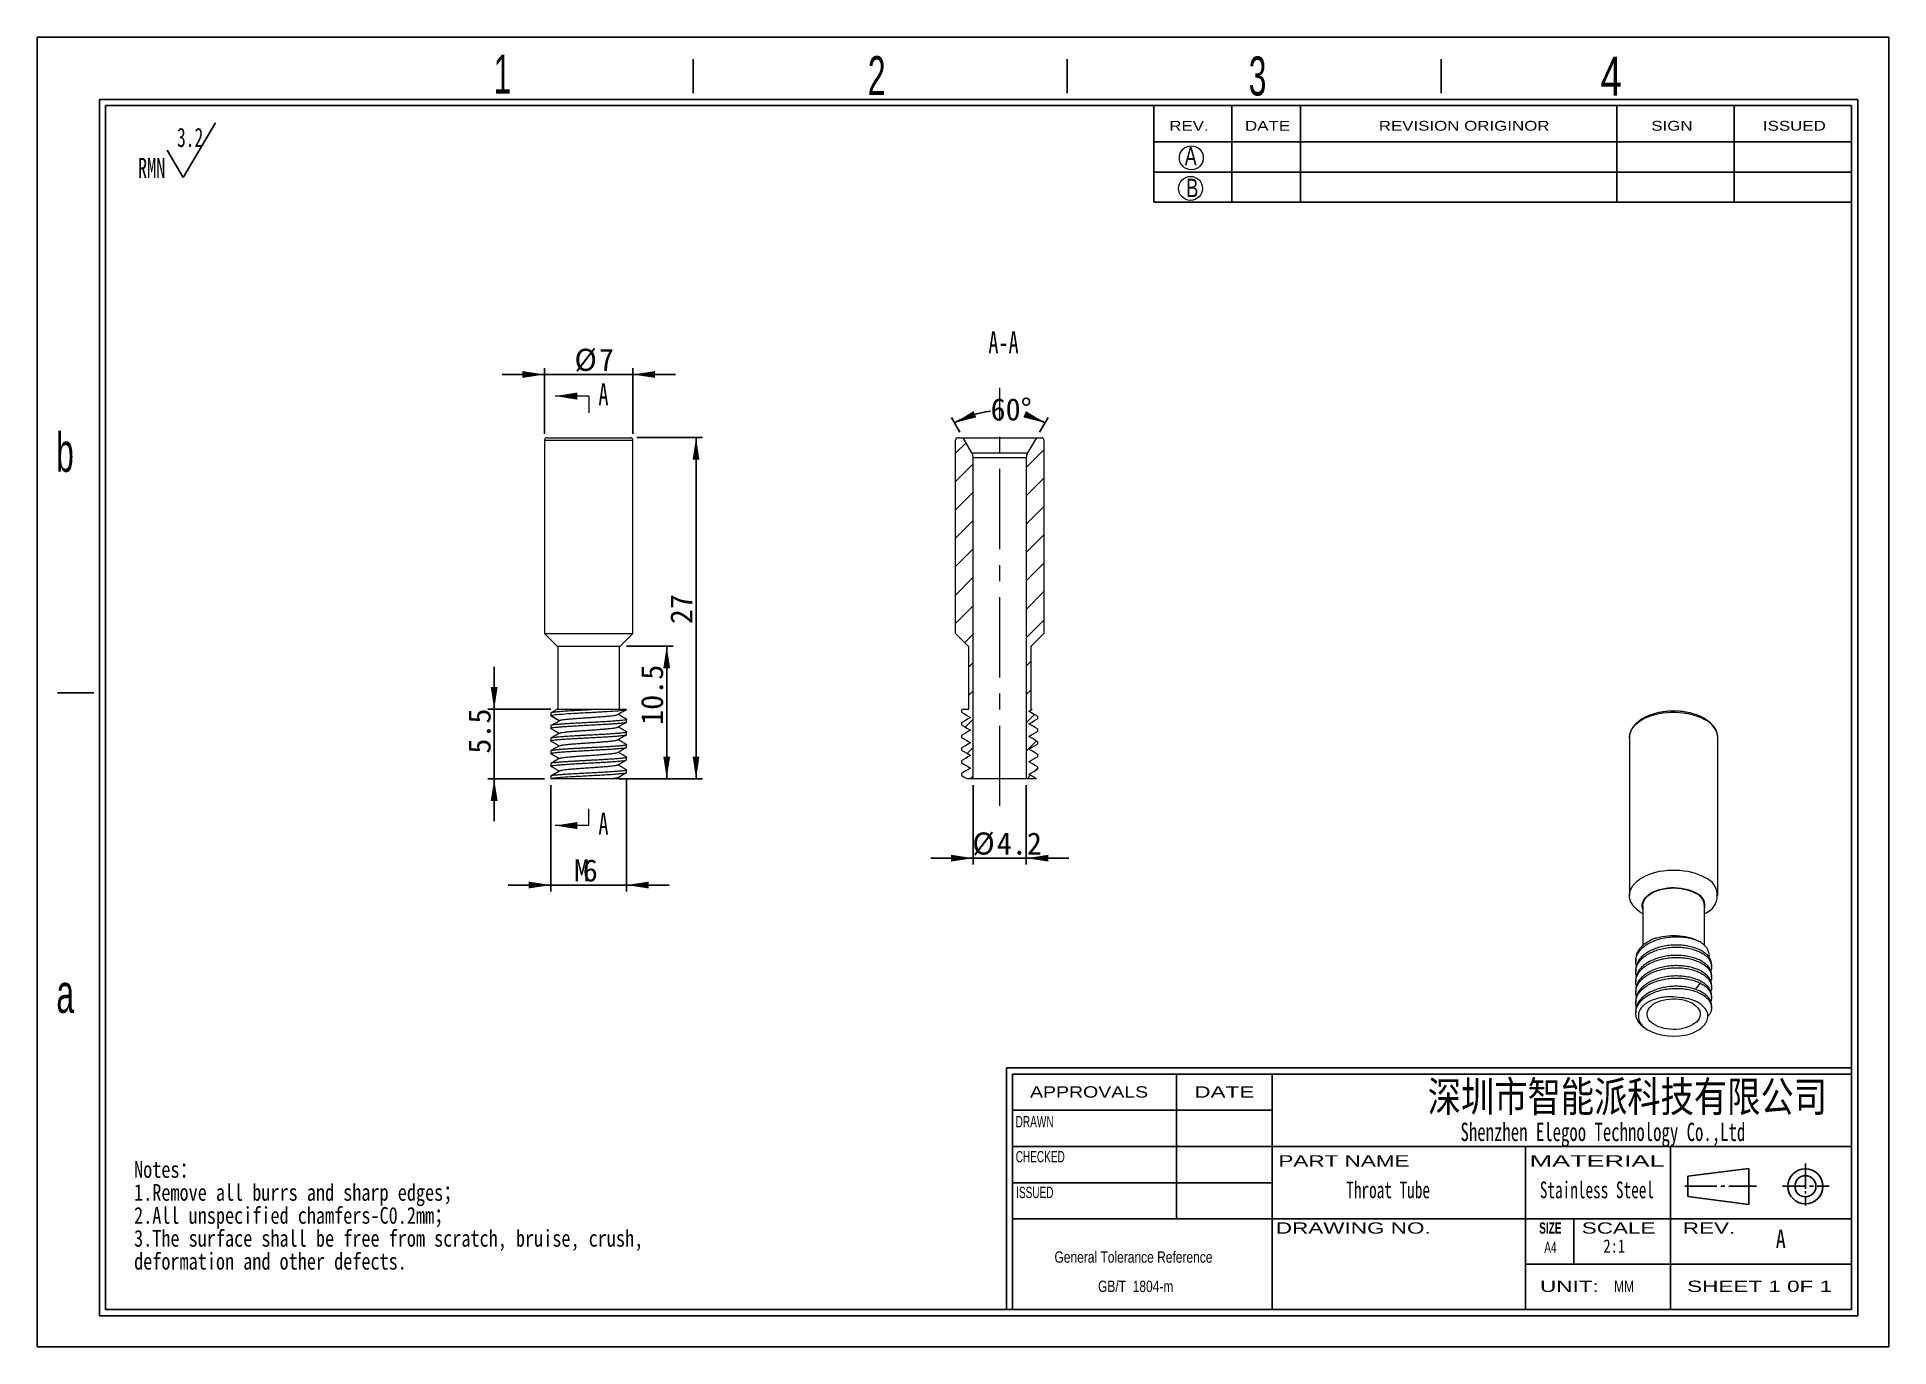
# Model space of a CAD drawing. Header units: millimetres. Extents: x 2 to 295, y 1 to 209.
import ezdxf

# ---------------------------------------------------------------- set-up
doc = ezdxf.new("R2010")
doc.units = ezdxf.units.MM
doc.linetypes.add('CENTER', pattern=[10.16, 6.35, -1.27, 1.27, -1.27])
doc.linetypes.add('CENTERX2', pattern=[20.32, 12.7, -2.54, 2.54, -2.54])
doc.layers.add('DIM', color=5, linetype='Continuous')
doc.layers.add('SLD-0', color=179, linetype='Continuous')
doc.layers.add('中心线', color=1, linetype='CENTER', lineweight=15)
doc.styles.add('SLDTEXTSTYLE0', font='SIMSUN.TTC', dxfattribs={"width": 0.67})
doc.styles.add('SLDTEXTSTYLE1', font='SIMSUN.TTC', dxfattribs={"width": 0.8, "bigfont": 'bigfont'})
doc.styles.add('SLDTEXTSTYLE10', font='ARIAL.TTF', dxfattribs={"width": 1.2324})
doc.styles.add('SLDTEXTSTYLE11', font='ARIAL.TTF', dxfattribs={"width": 1.7064})
doc.styles.add('SLDTEXTSTYLE12', font='SIMSUN.TTC', dxfattribs={"width": 0.8, "bigfont": 'bigfont'})
doc.styles.add('SLDTEXTSTYLE13', font='SIMKAI.TTF', dxfattribs={"width": 0.67})
doc.styles.add('SLDTEXTSTYLE14', font='SIMSUN.TTC')
doc.styles.add('SLDTEXTSTYLE15', font='仿宋_GB2312', dxfattribs={"width": 0.67})
doc.styles.add('SLDTEXTSTYLE2', font='SIMSUN.TTC', dxfattribs={"width": 0.8})
doc.styles.add('SLDTEXTSTYLE3', font='SIMSUN.TTC', dxfattribs={"width": 0.67})
doc.styles.add('SLDTEXTSTYLE4', font='ARIAL.TTF', dxfattribs={"width": 0.63516})
doc.styles.add('SLDTEXTSTYLE5', font='GOTHIC.TTF', dxfattribs={"width": 0.7304})
doc.styles.add('SLDTEXTSTYLE6', font='GOTHIC.TTF', dxfattribs={"width": 0.61171})
doc.styles.add('SLDTEXTSTYLE7', font='ARIALBD.TTF', dxfattribs={"width": 0.63516})
doc.styles.add('SLDTEXTSTYLE8', font='ARIAL.TTF', dxfattribs={"width": 1.422})
doc.styles.add('SLDTEXTSTYLE9', font='ARIAL.TTF', dxfattribs={"width": 0.7584})
doc.dimstyles.new('SLDDIMSTYLE0', dxfattribs={"dimtxt": 3.5, "dimasz": 3.5, "dimexe": 0, "dimexo": 0.0625, "dimgap": 0.875, "dimtad": 2, "dimlfac": 0.5, "dimrnd": 1e-09, "dimzin": 12, "dimdsep": 46, "dimtxsty": 'SLDTEXTSTYLE0', "dimsah": 1, "dimcen": 0.09, "dimadec": 0, "dimazin": 3, "dimtfac": 1, "dimtmove": 0, "dimatfit": 0, "dimfxl": 0, "dimfrac": 2, "dimtolj": 1, "dimtzin": 12, "dimarcsym": 0})
doc.dimstyles.new('SLDDIMSTYLE1', dxfattribs={"dimtxt": 3.5, "dimasz": 3.5, "dimexe": 0, "dimexo": 0.0625, "dimgap": 0.875, "dimtad": 2, "dimlfac": 0.5, "dimrnd": 1e-09, "dimzin": 12, "dimdsep": 46, "dimtxsty": 'SLDTEXTSTYLE0', "dimsah": 1, "dimcen": 0.09, "dimadec": 0, "dimazin": 3, "dimtfac": 1, "dimtofl": 0, "dimtmove": 0, "dimatfit": 3, "dimfxl": 0, "dimfrac": 2, "dimtolj": 1, "dimtzin": 12, "dimarcsym": 0})
doc.dimstyles.new('SLDDIMSTYLE2', dxfattribs={"dimtxt": 3.5, "dimasz": 3.5, "dimexe": 0, "dimexo": 0.0625, "dimgap": 0.875, "dimtad": 0, "dimtih": 1, "dimtoh": 1, "dimdec": 4, "dimlfac": 0.5, "dimzin": 12, "dimdsep": 46, "dimtxsty": 'SLDTEXTSTYLE0', "dimsah": 1, "dimcen": 0.09, "dimadec": 1, "dimazin": 3, "dimtfac": 1, "dimtdec": 1, "dimtofl": 0, "dimtmove": 0, "dimatfit": 3, "dimfxl": 0, "dimfrac": 2, "dimtolj": 1, "dimtzin": 12, "dimarcsym": 0})

msp = doc.modelspace()

# ---------------------------------------------------------------- texts
at = {"color": 7, "linetype": 'Continuous', "lineweight": 0}
for s, insert, char_height, attachment_point, style in [('A-A', (154.87707, 162.09098), 3.5, 2, 'SLDTEXTSTYLE15'), ('Throat Tube', (209.15657, 27.4815), 2.6458333, 1, 'SLDTEXTSTYLE3'), ('Stainless Steel', (239.80854, 27.4815), 2.6458333, 1, 'SLDTEXTSTYLE3')]:
    msp.add_mtext(s, dxfattribs=dict(at, insert=insert, char_height=char_height, attachment_point=attachment_point, style=style))
at = {"color": 7, "linetype": 'Continuous', "char_height": 3.5, "attachment_point": 1, "style": 'SLDTEXTSTYLE15'}
for insert in [(90.7195, 153.86815), (90.7195, 85.87493)]:
    msp.add_mtext('A', dxfattribs=dict(at, insert=insert))
at = {"layer": 'SLD-0'}
for s, insert, char_height, attachment_point, style in [('1', (74.11098, 205.89882), 6.17202, 1, 'SLDTEXTSTYLE6'), ('2', (133.38806, 205.6552), 6.17202, 1, 'SLDTEXTSTYLE6'), ('3', (193.70665, 205.59314), 6.17202, 1, 'SLDTEXTSTYLE6'), ('4', (249.44054, 205.58695), 6.17202, 1, 'SLDTEXTSTYLE5'), ('A', (183.57784, 191.25215), 2.90344, 1, 'SLDTEXTSTYLE5'), ('B', (183.83189, 186.23715), 2.90344, 1, 'SLDTEXTSTYLE5'), ('b', (4.83464, 146.01941), 6.17202, 1, 'SLDTEXTSTYLE6'), ('a', (4.87979, 60.35108), 6.17202, 1, 'SLDTEXTSTYLE6'), ('\\M+1905B圳\\M+18E73\\M+19271\\M+1945C\\M+19468\\M+189C8\\M+18B5A\\M+1974C\\M+18CC0\\M+18CF6\\M+18E69', (253.67564, 43.33735), 4.8280804, 2, 'SLDTEXTSTYLE12'), ('2:1', (251.60269, 18.31599), 2.116667, 2, 'SLDTEXTSTYLE2'), ('A', (277.17835, 19.85371), 2.91042, 1, 'SLDTEXTSTYLE2')]:
    msp.add_mtext(s, dxfattribs=dict(at, insert=insert, char_height=char_height, attachment_point=attachment_point, style=style))
at = {"layer": 'SLD-0', "color": 179}
for s, insert, char_height, attachment_point, style in [('REV.', (181.12883, 195.40006), 1.553633, 1, 'SLDTEXTSTYLE10'), ('DATE', (193.12647, 195.40006), 1.553633, 1, 'SLDTEXTSTYLE10'), ('REVISION ORIGINOR', (214.30816, 195.40006), 1.5536332, 1, 'SLDTEXTSTYLE10'), ('SIGN', (257.46638, 195.40006), 1.553633, 1, 'SLDTEXTSTYLE10'), ('ISSUED', (275.14813, 195.40006), 1.553633, 1, 'SLDTEXTSTYLE10'), ('APPROVALS', (168.42656, 42.5627), 1.792654, 2, 'SLDTEXTSTYLE10'), ('DATE', (189.84959, 42.5627), 1.792654, 2, 'SLDTEXTSTYLE8'), ('DRAWN', (159.80364, 37.85286), 1.792654, 2, 'SLDTEXTSTYLE4'), ('Shenzhen Elegoo Technology Co.,Ltd', (249.7983, 36.79963), 2.9104167, 2, 'SLDTEXTSTYLE13'), ('CHECKED', (160.69565, 32.31471), 1.792654, 2, 'SLDTEXTSTYLE4'), ('PART NAME', (208.79394, 31.64543), 1.792654, 2, 'SLDTEXTSTYLE8'), ('MATERIAL', (248.88016, 31.64543), 1.792654, 2, 'SLDTEXTSTYLE11'), ('ISSUED', (159.83697, 26.65442), 1.792654, 2, 'SLDTEXTSTYLE4'), ('DRAWING NO.', (210.26799, 21.02156), 1.7926537, 2, 'SLDTEXTSTYLE8'), ('SIZE', (241.47889, 21.02156), 1.792654, 2, 'SLDTEXTSTYLE7'), ('SCALE', (252.28894, 21.02156), 1.792654, 2, 'SLDTEXTSTYLE8'), ('REV.', (266.61015, 21.02156), 1.792654, 2, 'SLDTEXTSTYLE8'), ('A4', (241.48981, 17.95313), 1.792654, 2, 'SLDTEXTSTYLE4'), ('UNIT:', (244.49869, 11.7907), 1.792654, 2, 'SLDTEXTSTYLE8'), ('MM', (253.16086, 11.7907), 1.792654, 2, 'SLDTEXTSTYLE9'), ('SHEET 1 0F 1', (274.61997, 11.7907), 1.7926537, 2, 'SLDTEXTSTYLE8')]:
    msp.add_mtext(s, dxfattribs=dict(at, insert=insert, char_height=char_height, attachment_point=attachment_point, style=style))

# ---------------------------------------------------------------- blocks, each defined once
blk = doc.blocks.new('SW_NOTE_0')
at = {"layer": 'SLD-0', "color": 0}
for q in [(12.27, 9.26), (4.6, 4.92)]:
    blk.add_line((7.16, 0.59), q, dxfattribs=at)
at = {"layer": 'SLD-0', "color": 0, "attachment_point": 1, "style": 'SLDTEXTSTYLE0'}
for s, insert, char_height in [('3.2', (6.19, 8.45), 3.032), ('RMN', (0, 3.69), 3.175)]:
    blk.add_mtext(s, dxfattribs=dict(at, insert=insert, char_height=char_height))
blk = doc.blocks.new('SW_NOTE_1')
at = {"layer": 'SLD-0', "color": 0, "char_height": 2.6458, "attachment_point": 1}
for s, insert, style in [('Notes\\M+18146', (0, 3.08), 'SLDTEXTSTYLE1'), ('1.Remove all burrs and sharp edges\\M+18147', (0, -0.55), 'SLDTEXTSTYLE1'), ('2.All unspecified chamfers-C0.2mm\\M+18147', (0, -4.19), 'SLDTEXTSTYLE1'), ('3.The surface shall be free from scratch, bruise, crush, ', (0, -7.82), 'SLDTEXTSTYLE2'), ('deformation and other defects.', (0, -11.45), 'SLDTEXTSTYLE2')]:
    blk.add_mtext(s, dxfattribs=dict(at, insert=insert, style=style))
blk = doc.blocks.new('SW_NOTE_2')
at = {"layer": 'SLD-0', "color": 0, "char_height": 1.7927, "attachment_point": 2, "style": 'SLDTEXTSTYLE9'}
for s, insert in [('General Tolerance Reference ', (13.02, 2.31)), (' GB/T  1804-m', (13.11, -2.32))]:
    blk.add_mtext(s, dxfattribs=dict(at, insert=insert))
blk = doc.blocks.new('_D')
at = {"layer": 'DIM'}
for p, q in [((74.21, 102.25), (74.21, 108.98)), ((83.2, 102.25), (73.21, 102.25)), ((74.21, 91.25), (74.21, 102.25)), ((82.18, 91.25), (73.21, 91.25)), ((74.21, 91.25), (74.21, 84.52))]:
    blk.add_line(p, q, dxfattribs=at)
for points in [[(74.21, 102.25), (74.75, 105.75), (73.67, 105.75)], [(74.21, 91.25), (73.67, 87.75), (74.75, 87.75)]]:
    blk.add_solid(points, dxfattribs=at)
at = {"layer": 'DIM', "insert": (70.14, 95.22), "char_height": 3.5, "attachment_point": 1, "rotation": 90, "style": 'SLDTEXTSTYLE14'}
blk.add_mtext('5.5', dxfattribs=at)
blk = doc.blocks.new('_D_1')
at = {"layer": 'DIM'}
for p, q in [((95.18, 112.25), (102.54, 112.25)), ((101.54, 91.25), (101.54, 112.25)), ((93.93, 91.25), (102.54, 91.25))]:
    blk.add_line(p, q, dxfattribs=at)
for points in [[(101.54, 112.25), (101, 108.75), (102.07, 108.75)], [(101.54, 91.25), (102.07, 94.75), (101, 94.75)]]:
    blk.add_solid(points, dxfattribs=at)
at = {"layer": 'DIM', "insert": (97.46, 99.78), "char_height": 3.5, "attachment_point": 1, "rotation": 90, "style": 'SLDTEXTSTYLE14'}
blk.add_mtext('10.5', dxfattribs=at)
blk = doc.blocks.new('_D_2')
at = {"layer": 'DIM'}
for p, q in [((96.78, 145.25), (107.18, 145.25)), ((106.18, 145.25), (106.18, 91.25)), ((93.93, 91.25), (107.18, 91.25))]:
    blk.add_line(p, q, dxfattribs=at)
for points in [[(106.18, 145.25), (105.64, 141.75), (106.72, 141.75)], [(106.18, 91.25), (106.72, 94.75), (105.64, 94.75)]]:
    blk.add_solid(points, dxfattribs=at)
at = {"layer": 'DIM', "insert": (102.11, 115.72), "char_height": 3.5, "attachment_point": 1, "rotation": 90, "style": 'SLDTEXTSTYLE14'}
blk.add_mtext('27', dxfattribs=at)
blk = doc.blocks.new('_D_3')
at = {"layer": 'DIM'}
for p, q in [((82.18, 145.85), (82.18, 156.25)), ((96.18, 145.85), (96.18, 156.25)), ((82.18, 155.25), (75.45, 155.25)), ((82.18, 155.25), (96.18, 155.25)), ((96.18, 155.25), (102.91, 155.25))]:
    blk.add_line(p, q, dxfattribs=at)
for points in [[(82.18, 155.25), (78.68, 155.79), (78.68, 154.71)], [(96.18, 155.25), (99.68, 154.71), (99.68, 155.79)]]:
    blk.add_solid(points, dxfattribs=at)
at = {"layer": 'DIM', "char_height": 3.5, "attachment_point": 1, "style": 'SLDTEXTSTYLE14'}
for s, insert in [('%%c', (86.93, 159.33)), ('7', (90.8, 159.33))]:
    blk.add_mtext(s, dxfattribs=dict(at, insert=insert))
blk = doc.blocks.new('_D_4')
at = {"layer": 'DIM'}
for p, q in [((95.18, 91.24), (95.18, 73.42)), ((83.18, 90.25), (83.18, 73.42)), ((83.18, 74.42), (76.45, 74.42)), ((83.18, 74.42), (95.18, 74.42)), ((95.18, 74.42), (101.91, 74.42))]:
    blk.add_line(p, q, dxfattribs=at)
for points in [[(83.18, 74.42), (79.68, 74.96), (79.68, 73.88)], [(95.18, 74.42), (98.68, 73.88), (98.68, 74.96)]]:
    blk.add_solid(points, dxfattribs=at)
at = {"layer": 'DIM', "char_height": 3.5, "attachment_point": 1, "style": 'SLDTEXTSTYLE14'}
for s, insert in [('M', (86.88, 78.49)), ('6', (88.24, 78.49))]:
    blk.add_mtext(s, dxfattribs=dict(at, insert=insert))
blk = doc.blocks.new('_D_5')
at = {"layer": 'DIM'}
for p, q in [((150.08, 90.25), (150.08, 77.67)), ((158.48, 90.25), (158.48, 77.67)), ((150.08, 78.67), (143.35, 78.67)), ((150.08, 78.67), (158.48, 78.67)), ((158.48, 78.67), (165.21, 78.67))]:
    blk.add_line(p, q, dxfattribs=at)
for points in [[(150.08, 78.67), (146.58, 79.21), (146.58, 78.14)], [(158.48, 78.67), (161.98, 78.14), (161.98, 79.21)]]:
    blk.add_solid(points, dxfattribs=at)
at = {"layer": 'DIM', "char_height": 3.5, "attachment_point": 1, "style": 'SLDTEXTSTYLE14'}
for s, insert in [('%%c', (149.94, 82.75)), ('4.2', (153.81, 82.75))]:
    blk.add_mtext(s, dxfattribs=dict(at, insert=insert))
blk = doc.blocks.new('_D_6')
at = {"layer": 'DIM'}
for p, q in [((147.97, 146.11), (146.62, 148.45)), ((160.59, 146.11), (161.94, 148.45))]:
    blk.add_line(p, q, dxfattribs=at)
for start, end in [(95.8104, 120), (60, 73.791)]:
    blk.add_arc((154.28, 135.19), 14.31, start, end, dxfattribs=at)
for points in [[(147.12, 147.59), (150.55, 148.47), (150.13, 149.46)], [(161.44, 147.59), (158.43, 149.46), (158.01, 148.47)]]:
    blk.add_solid(points, dxfattribs=at)
at = {"layer": 'DIM', "insert": (152.83, 151.48), "char_height": 3.5, "attachment_point": 1, "style": 'SLDTEXTSTYLE14'}
blk.add_mtext('60°', dxfattribs=at)

# ---------------------------------------------------------------- dimensions: what is measured, and where the dimension line sits
at = {"layer": 'DIM'}
for base, p1, p2, text, picture, middle in [((96.18017, 155.2528), (82.18017, 144.84558), (96.18017, 144.84558), '%%c<>', '_D_3', (89.54346, 155.2528)), ((95.18017, 74.41956), (83.18017, 91.24558), (95.18017, 92.24466), 'M<>', '_D_4', (88.24382, 74.41956)), ((158.48061, 78.67394), (150.08061, 91.24558), (158.48061, 91.24558), '%%c<>', '_D_5', (153.91849, 78.67394))]:
    dim = msp.add_linear_dim(base=base, p1=p1, p2=p2, text=text, dimstyle='SLDDIMSTYLE0', dxfattribs=at)
    dim.commit()
    dim.dimension.update_dxf_attribs({"geometry": picture, "text_midpoint": middle, "dimtype": 160})
dim = msp.add_angular_dim_2l(base=(159.89726, 148.35509), line1=((160.08625, 145.24558), (158.70061, 142.84558)), line2=((149.86061, 142.84558), (148.47497, 145.24558)), dimstyle='SLDDIMSTYLE2', dxfattribs=at)
dim.commit()
dim.dimension.update_dxf_attribs({"geometry": '_D_6', "text_midpoint": (155.55382, 149.4464), "dimtype": 162})
for base, p1, p2, dimstyle, picture, middle in [((106.18162, 91.24591), (95.78017, 145.24558), (92.93222, 91.24591), 'SLDDIMSTYLE1', '_D_2', (106.18162, 117.08425)), ((101.53522, 112.24558), (92.93222, 91.24591), (94.18017, 112.24558), 'SLDDIMSTYLE0', '_D_1', (101.53522, 102.49947)), ((74.21131, 102.24558), (83.18053, 91.24594), (84.19664, 102.24558), 'SLDDIMSTYLE0', '_D', (74.21131, 97.26284))]:
    dim = msp.add_linear_dim(base=base, p1=p1, p2=p2, angle=90, dimstyle=dimstyle, dxfattribs=at)
    dim.commit()
    dim.dimension.update_dxf_attribs({"geometry": picture, "text_midpoint": middle, "dimtype": 160})

# ---------------------------------------------------------------- hatches: boundary and pattern name
at = {"linetype": 'Continuous', "lineweight": 0}
h = msp.add_hatch(dxfattribs=at)
h.set_pattern_fill('ANSI31', angle=3e-322, style=0)
edge = h.paths.add_edge_path(flags=0)
edge.add_line((148.28061, 98.14325), (148.28061, 97.74332))
edge.add_spline(control_points=[(148.28061, 97.74332), (148.74249, 97.47666), (149.20437, 97.20999), (149.66625, 96.94332)], knot_values=[0, 0, 0, 0, 1.000001207, 1.000001207, 1.000001207, 1.000001207], weights=[1, 1, 1, 1], degree=3, periodic=0)
edge.add_spline(control_points=[(149.66625, 96.94332), (149.20437, 96.67665), (148.74249, 96.40999), (148.28061, 96.14332)], knot_values=[0, 0, 0, 0, 1.000001201, 1.000001201, 1.000001201, 1.000001201], weights=[1, 1, 1, 1], degree=3, periodic=0)
edge.add_line((148.28061, 96.14332), (148.28061, 95.74337))
edge.add_spline(control_points=[(148.28061, 95.74337), (148.74251, 95.47669), (149.20441, 95.21001), (149.6663, 94.94333)], knot_values=[0, 0, 0, 0, 1.000046577, 1.000046577, 1.000046577, 1.000046577], weights=[1, 1, 1, 1], degree=3, periodic=0)
edge.add_spline(control_points=[(149.6663, 94.94333), (149.20441, 94.67665), (148.74251, 94.40998), (148.28061, 94.1433)], knot_values=[0, 0, 0, 0, 1.000046577, 1.000046577, 1.000046577, 1.000046577], weights=[1, 1, 1, 1], degree=3, periodic=0)
edge.add_line((148.28061, 94.1433), (148.28061, 93.74359))
edge.add_spline(control_points=[(148.28061, 93.74359), (148.74258, 93.47685), (149.20455, 93.21011), (149.66653, 92.94338)], knot_values=[0, 0, 0, 0, 1.0002693, 1.0002693, 1.0002693, 1.0002693], weights=[1, 1, 1, 1], degree=3, periodic=0)
edge.add_spline(control_points=[(149.66653, 92.94338), (149.20455, 92.67664), (148.74258, 92.40991), (148.28061, 92.14318)], knot_values=[0, 0, 0, 0, 1.00023841, 1.00023841, 1.00023841, 1.00023841], weights=[1, 1, 1, 1], degree=3, periodic=0)
edge.add_line((148.28061, 92.14318), (148.28061, 91.74361))
edge.add_spline(control_points=[(148.28061, 91.74361), (148.56812, 91.5776), (148.85563, 91.41159), (149.14315, 91.24558)], knot_values=[0, 0, 0, 0, 0.622535909, 0.622535909, 0.622535909, 0.622535909], weights=[1, 1, 1, 1], degree=3, periodic=0)
edge.add_line((149.14315, 91.24558), (150.08061, 91.24558))
edge.add_line((150.08061, 91.24558), (150.08061, 142.03589))
edge.add_arc((148.48061, 142.03589), 1.6, 0, 30.4015477)
edge.add_line((149.86061, 142.84558), (148.47497, 145.24558))
edge.add_line((148.47497, 145.24558), (147.68061, 145.24558))
edge.add_arc((147.68061, 144.84558), 0.4, 90, 180)
edge.add_line((147.28061, 144.84558), (147.28061, 114.24558))
edge.add_line((147.28061, 114.24558), (149.28061, 112.24558))
edge.add_line((149.28061, 112.24558), (149.38061, 112.24558))
edge.add_line((149.38061, 112.24558), (149.38061, 102.24558))
edge.add_line((149.38061, 102.24558), (148.46176, 102.24558))
edge.add_spline(control_points=[(148.46176, 102.24558), (148.40149, 102.21066), (148.34105, 102.17574), (148.28061, 102.14082)], knot_values=[0, 0, 0, 0, 0.13094942, 0.13094942, 0.13094942, 0.13094942], weights=[1, 1, 1, 1], degree=3, periodic=0)
edge.add_line((148.28061, 102.14082), (148.28061, 101.74428))
edge.add_spline(control_points=[(148.28061, 101.74428), (148.74316, 101.47716), (149.20538, 101.21022), (149.6676, 100.94327)], knot_values=[0, 0, 0, 0, 1.001033194, 1.001033194, 1.001033194, 1.001033194], weights=[1, 1, 1, 1], degree=3, periodic=0)
edge.add_spline(control_points=[(149.6676, 100.94327), (149.20527, 100.67627), (148.74294, 100.40927), (148.28061, 100.14226)], knot_values=[0, 0, 0, 0, 1.001264787, 1.001264787, 1.001264787, 1.001264787], weights=[1, 1, 1, 1], degree=3, periodic=0)
edge.add_line((148.28061, 100.14226), (148.28061, 99.74337))
edge.add_spline(control_points=[(148.28061, 99.74337), (148.74252, 99.47669), (149.20443, 99.21), (149.66634, 98.94331)], knot_values=[0, 0, 0, 0, 1.000078787, 1.000078787, 1.000078787, 1.000078787], weights=[1, 1, 1, 1], degree=3, periodic=0)
edge.add_spline(control_points=[(149.66634, 98.94331), (149.20443, 98.67662), (148.74252, 98.40993), (148.28061, 98.14325)], knot_values=[0, 0, 0, 0, 1.00007878, 1.00007878, 1.00007878, 1.00007878], weights=[1, 1, 1, 1], degree=3, periodic=0)
h = msp.add_hatch(dxfattribs=at)
h.set_pattern_fill('ANSI31', angle=3e-322, style=0)
edge = h.paths.add_edge_path(flags=0)
edge.add_spline(control_points=[(160.28061, 97.14088), (159.81765, 97.40836), (159.35468, 97.67585), (158.89171, 97.94333)], knot_values=[-0.003060206, -0.003060206, -0.003060206, -0.003060206, 1.000000002, 1.000000002, 1.000000002, 1.000000002], weights=[1, 1, 1, 1], degree=3, periodic=0)
edge.add_spline(control_points=[(158.89171, 97.94333), (159.35468, 98.21081), (159.81765, 98.4783), (160.28061, 98.74578)], knot_values=[0.000000001, 0.000000001, 0.000000001, 0.000000001, 1.003060206, 1.003060206, 1.003060206, 1.003060206], weights=[1, 1, 1, 1], degree=3, periodic=0)
edge.add_line((160.28061, 98.74578), (160.28061, 99.14099))
edge.add_spline(control_points=[(160.28061, 99.14099), (159.81769, 99.40844), (159.35477, 99.67589), (158.89184, 99.94334)], knot_values=[-0.002937592, -0.002937592, -0.002937592, -0.002937592, 1.000000001, 1.000000001, 1.000000001, 1.000000001], weights=[1, 1, 1, 1], degree=3, periodic=0)
edge.add_spline(control_points=[(158.89184, 99.94334), (159.35477, 100.21079), (159.81769, 100.47824), (160.28061, 100.74569)], knot_values=[0.000000001, 0.000000001, 0.000000001, 0.000000001, 1.002937592, 1.002937592, 1.002937592, 1.002937592], weights=[1, 1, 1, 1], degree=3, periodic=0)
edge.add_line((160.28061, 100.74569), (160.28061, 101.14228))
edge.add_spline(control_points=[(160.28061, 101.14228), (159.81825, 101.40931), (159.35588, 101.67634), (158.89352, 101.94337)], knot_values=[-0.001364334, -0.001364334, -0.001364334, -0.001364334, 1, 1, 1, 1], weights=[1, 1, 1, 1], degree=3, periodic=0)
edge.add_spline(control_points=[(158.89352, 101.94337), (159.0683, 102.04432), (159.24309, 102.14526), (159.41787, 102.2462)], knot_values=[0.000000001, 0.000000001, 0.000000001, 0.000000001, 0.378537221, 0.378537221, 0.378537221, 0.378537221], weights=[1, 1, 1, 1], degree=3, periodic=0)
edge.add_line((159.41787, 102.2462), (159.18061, 102.24558))
edge.add_line((159.18061, 102.24558), (159.18061, 112.24558))
edge.add_line((159.18061, 112.24558), (159.28061, 112.24558))
edge.add_line((159.28061, 112.24558), (161.28061, 114.24558))
edge.add_line((161.28061, 114.24558), (161.28061, 144.84558))
edge.add_arc((160.88061, 144.84558), 0.4, 0, 90)
edge.add_line((160.88061, 145.24558), (160.08625, 145.24558))
edge.add_line((160.08625, 145.24558), (158.70061, 142.84558))
edge.add_arc((160.08061, 142.03589), 1.6, 149.5984523, 180)
edge.add_line((158.48061, 142.03589), (158.48061, 91.24558))
edge.add_line((158.48061, 91.24558), (160.10326, 91.24558))
edge.add_spline(control_points=[(160.10326, 91.24558), (159.70046, 91.47814), (159.29767, 91.71071), (158.89488, 91.94327)], knot_values=[0.127818694, 0.127818694, 0.127818694, 0.127818694, 0.999926997, 0.999926997, 0.999926997, 0.999926997], weights=[1, 1, 1, 1], degree=3, periodic=0)
edge.add_spline(control_points=[(158.89488, 91.94327), (159.35679, 92.20995), (159.8187, 92.47664), (160.28061, 92.74332)], knot_values=[-0.0000657, -0.0000657, -0.0000657, -0.0000657, 1.000001591, 1.000001591, 1.000001591, 1.000001591], weights=[1, 1, 1, 1], degree=3, periodic=0)
edge.add_line((160.28061, 92.74332), (160.28061, 93.14094))
edge.add_spline(control_points=[(160.28061, 93.14094), (159.81768, 93.4084), (159.35475, 93.67585), (158.89181, 93.94331)], knot_values=[-0.002964801, -0.002964801, -0.002964801, -0.002964801, 1, 1, 1, 1], weights=[1, 1, 1, 1], degree=3, periodic=0)
edge.add_spline(control_points=[(158.89181, 93.94331), (159.35475, 94.21077), (159.81768, 94.47822), (160.28061, 94.74568)], knot_values=[0, 0, 0, 0, 1.002964801, 1.002964801, 1.002964801, 1.002964801], weights=[1, 1, 1, 1], degree=3, periodic=0)
edge.add_line((160.28061, 94.74568), (160.28061, 95.14086))
edge.add_spline(control_points=[(160.28061, 95.14086), (159.81764, 95.40835), (159.35467, 95.67583), (158.8917, 95.94332)], knot_values=[-0.003069662, -0.003069662, -0.003069662, -0.003069662, 1.000000002, 1.000000002, 1.000000002, 1.000000002], weights=[1, 1, 1, 1], degree=3, periodic=0)
edge.add_spline(control_points=[(158.8917, 95.94332), (159.35467, 96.2108), (159.81764, 96.47829), (160.28061, 96.74578)], knot_values=[0.000000002, 0.000000002, 0.000000002, 0.000000002, 1.003069662, 1.003069662, 1.003069662, 1.003069662], weights=[1, 1, 1, 1], degree=3, periodic=0)
edge.add_line((160.28061, 96.74578), (160.28061, 97.14088))

# ---------------------------------------------------------------- linework, layer by layer
at = {"color": 7, "linetype": 'Continuous', "lineweight": 0}
for p, q in [((89.18017, 151.83278), (83.86017, 151.83278)), ((89.18017, 151.83278), (89.18017, 149.17278)), ((89.18017, 83.83957), (89.18017, 86.49957)), ((89.18017, 83.83957), (83.86017, 83.83957))]:
    msp.add_line(p, q, dxfattribs=at)
at = {"color": 7, "linetype": 'Continuous', "lineweight": 15}
for p, q in [((82.18018, 144.84557), (82.18018, 114.24559)), ((96.18018, 114.24559), (96.18018, 144.84557)), ((147.28061, 114.24559), (147.28061, 144.84557)), ((147.68062, 145.24558), (148.47497, 145.24558)), ((149.86061, 142.8456), (148.47497, 145.24558)), ((148.47497, 145.24558), (160.08625, 145.24558)), ((160.08625, 145.24558), (158.70061, 142.8456)), ((160.08625, 145.24558), (160.88062, 145.24558)), ((161.28061, 144.84557), (161.28061, 114.24559)), ((149.86061, 142.8456), (158.70061, 142.8456)), ((150.08061, 91.24559), (150.08061, 142.0359)), ((158.48061, 142.0359), (150.08061, 142.0359)), ((158.48061, 142.0359), (158.48061, 91.24559)), ((82.18018, 114.24559), (84.18017, 112.24558)), ((82.18018, 114.24559), (96.18018, 114.24559)), ((84.18017, 112.24558), (94.18017, 112.24558)), ((84.28017, 112.24558), (84.28017, 102.24558)), ((94.08017, 102.24558), (94.08017, 112.24558)), ((94.18017, 112.24558), (96.18018, 114.24559)), ((149.28061, 112.24558), (147.28061, 114.24559)), ((149.28061, 112.24558), (149.38061, 112.24558)), ((149.38061, 102.24558), (149.38061, 112.24558)), ((159.18061, 112.24558), (159.28061, 112.24558)), ((159.18061, 112.24558), (159.18061, 102.24558)), ((161.28061, 114.24559), (159.28061, 112.24558)), ((83.18017, 101.6409), (83.18017, 101.24505)), ((95.18018, 100.24435), (95.18018, 100.64333)), ((148.46193, 102.24558), (148.28061, 102.14082)), ((148.28061, 101.74429), (148.28061, 102.14082)), ((148.28061, 99.74338), (148.28061, 100.14226)), ((148.46176, 102.24558), (149.38061, 102.24558)), ((159.18061, 102.24558), (159.41864, 102.24558)), ((160.28061, 101.14228), (160.28061, 100.74569)), ((83.18017, 99.6416), (83.18017, 99.24489)), ((83.18017, 97.64167), (83.18017, 97.24461)), ((95.18018, 98.24463), (95.18018, 98.64239)), ((148.28061, 97.74333), (148.28061, 98.14324)), ((160.28061, 99.141), (160.28061, 98.74577)), ((160.28061, 97.14089), (160.28061, 96.74577)), ((254.00691, 97.74954), (254.00691, 72.76339)), ((268.00691, 72.76339), (268.00691, 97.74954)), ((83.18017, 95.64193), (83.18017, 95.24434)), ((93.73178, 93.39234), (95.1165, 94.20031)), ((95.18018, 96.24491), (95.18018, 96.6421)), ((95.18018, 94.245), (95.18018, 94.64183)), ((148.28061, 95.74337), (148.28061, 96.14331)), ((148.28061, 93.74359), (148.28061, 94.1433)), ((160.28061, 95.14087), (160.28061, 94.74567)), ((83.18017, 93.64221), (83.18017, 93.24467)), ((83.18017, 91.64303), (83.18017, 91.24559)), ((83.18033, 91.24559), (83.18017, 91.24559)), ((83.19499, 93.22148), (84.53404, 92.4438)), ((84.60855, 92.48706), (83.19623, 91.66714)), ((93.75354, 91.40117), (95.16681, 92.22197)), ((94.15365, 91.25375), (93.82661, 91.44361)), ((95.18018, 92.24466), (95.18018, 92.64305)), ((148.28061, 91.74361), (148.28061, 92.14319)), ((150.08061, 91.24559), (149.14315, 91.24559)), ((149.16324, 91.24559), (149.17438, 91.239)), ((158.48061, 91.24559), (150.08061, 91.24559)), ((160.10326, 91.24559), (158.48061, 91.24559)), ((160.28061, 93.14094), (160.28061, 92.74332)), ((256.10691, 71.13031), (256.10691, 64.82954)), ((265.90691, 64.84494), (265.90691, 71.13031)), ((256.05636, 69.90643), (256.10691, 69.87723)), ((265.90691, 69.87723), (265.95747, 69.90643)), ((255.00691, 62.67528), (255.00691, 62.35105)), ((267.00691, 61.53561), (267.00691, 61.86038)), ((255.00691, 61.04264), (255.00691, 60.71815)), ((255.00691, 59.4105), (255.00691, 59.08491)), ((267.00691, 59.90267), (267.00691, 60.22619)), ((255.00691, 57.77761), (255.00691, 57.4517)), ((255.00691, 56.14469), (255.00691, 55.81864)), ((267.00691, 58.2697), (267.00691, 58.59294)), ((267.00691, 56.63679), (267.00691, 56.95972)), ((255.00691, 54.51159), (255.00691, 54.18626)), ((267.00691, 55.00248), (267.00691, 55.32644))]:
    msp.add_line(p, q, dxfattribs=at)
at = {"color": 8, "linetype": 'Continuous', "lineweight": 15}
for p, q in [((82.18018, 144.84557), (96.17948, 144.84557)), ((96.17948, 144.84557), (96.18018, 144.84557)), ((95.18004, 92.64388), (93.80738, 93.43644)), ((264.47423, 57.90185), (265.25926, 58.8752))]:
    msp.add_line(p, q, dxfattribs=at)
at = {"color": 7, "linetype": 'Continuous', "lineweight": 15, "flags": 128}
for points in [[(84.56642, 100.4458), (83.8737, 100.84596), (83.18097, 101.2461)], [(149.6676, 100.94328), (149.26235, 100.70924), (148.8571, 100.4752), (148.28061, 100.14226)], [(148.28061, 99.74338), (148.6716, 99.51762), (149.07586, 99.28423), (149.66634, 98.94332)], [(148.28093, 101.74409), (148.67606, 101.51591), (149.08175, 101.28161), (149.6676, 100.94328)], [(158.89185, 99.94333), (159.29603, 100.17685), (159.70021, 100.41037), (160.28061, 100.74569)], [(160.28061, 99.141), (159.88573, 99.36913), (159.48155, 99.60263), (158.89185, 99.94333)], [(158.89352, 101.94337), (159.29921, 102.17767), (159.41787, 102.2462)], [(160.28061, 101.14228), (159.88726, 101.36945), (159.48201, 101.6035), (158.89352, 101.94337)], [(149.66634, 98.94332), (149.26208, 98.70991), (148.85783, 98.47651), (148.28061, 98.14324)], [(148.28061, 97.74333), (148.6715, 97.51765), (149.07575, 97.28425), (149.66625, 96.94333)], [(149.66625, 96.94333), (149.262, 96.70993), (148.85775, 96.47653), (148.28061, 96.14331)], [(158.89171, 97.94333), (159.2959, 98.17685), (159.70008, 98.41038), (160.28061, 98.74577)], [(160.28061, 97.14089), (159.88557, 97.36913), (159.48138, 97.60264), (158.89171, 97.94333)], [(148.28061, 95.74337), (148.67156, 95.51766), (149.07581, 95.28426), (149.6663, 94.94334)], [(149.6663, 94.94334), (149.26205, 94.70994), (148.85779, 94.47653), (148.28061, 94.1433)], [(158.89171, 95.94333), (159.29588, 96.17684), (159.70007, 96.41036), (160.28061, 96.74577)], [(160.28061, 95.14087), (159.88555, 95.36911), (159.48137, 95.60263), (158.89171, 95.94333)], [(158.89182, 93.94331), (159.296, 94.17682), (159.70018, 94.41034), (160.28061, 94.74567)], [(160.28061, 93.14094), (159.88569, 93.36909), (159.48152, 93.60261), (158.89182, 93.94331)], [(148.28061, 93.74359), (148.66784, 93.52001), (149.06604, 93.29008), (149.66652, 92.94338)], [(149.66652, 92.94338), (149.28655, 92.72399), (148.89708, 92.49912), (148.28061, 92.14319)], [(148.28061, 91.74361), (148.66794, 91.51998), (149.06613, 91.29005), (149.14315, 91.24559)], [(158.89488, 91.94327), (159.28429, 92.1681), (159.6825, 92.398), (160.28061, 92.74332)], [(160.10326, 91.24559), (159.90016, 91.36284), (159.51069, 91.58772), (158.89488, 91.94327)], [(256.05636, 69.90643), (255.62158, 70.1818), (255.23193, 70.47967), (254.89156, 70.79702), (254.60336, 71.13114), (254.36979, 71.47919), (254.19285, 71.8382), (254.07404, 72.2051), (254.01438, 72.57676), (254.01438, 72.95002), (254.07404, 73.32168), (254.19285, 73.68858), (254.36979, 74.04759), (254.60336, 74.39564), (254.89156, 74.72977), (255.23193, 75.04712), (255.62158, 75.34498), (256.05717, 75.62082), (256.53499, 75.87228), (257.05096, 76.09722), (257.60068, 76.29371), (258.17947, 76.46009), (258.78237, 76.59492), (259.40426, 76.69707), (260.03982, 76.76565), (260.68363, 76.80009), (261.3302, 76.80009), (261.97401, 76.76565), (262.60957, 76.69707), (263.23145, 76.59492), (263.83436, 76.46009), (264.41315, 76.29371), (264.96287, 76.09722), (265.47884, 75.87228), (265.95666, 75.62082)], [(256.10691, 70.55592), (256.05269, 70.74064), (256.00875, 71.05215), (256.02341, 71.36457), (256.0965, 71.67425), (256.22715, 71.97754), (256.41385, 72.27091), (256.65439, 72.5509), (256.94597, 72.81424), (257.28516, 73.05784), (257.66797, 73.27883), (258.08994, 73.47464), (258.54611, 73.64297), (259.03112, 73.78183), (259.5393, 73.88961), (260.06469, 73.96503), (260.60112, 74.00723), (261.14231, 74.01569), (261.68191, 73.99032), (262.2136, 73.93143), (262.73115, 73.83969), (263.22847, 73.71619), (263.69975, 73.56237), (264.13946, 73.38004), (264.54245, 73.17133)], [(256.10691, 71.13031), (256.1111, 71.24721), (256.16309, 71.55741), (256.27388, 71.86243), (256.44212, 72.15857), (256.66577, 72.44222), (256.94211, 72.70995), (257.2678, 72.9585), (257.63888, 73.18486), (258.05084, 73.38629), (258.49868, 73.56032), (258.97696, 73.70486), (259.47989, 73.81815), (260.00136, 73.89882), (260.53503, 73.94587), (261.07443, 73.95875), (261.61301, 73.9373), (262.14423, 73.88177), (262.66165, 73.79284), (263.15898, 73.6716), (263.63018, 73.5195), (264.06955, 73.33841), (264.47174, 73.13051)], [(263.97676, 55.69741), (264.30717, 55.4826), (264.59125, 55.24674), (264.82501, 54.99314), (265.00518, 54.72536), (265.12922, 54.44716), (265.19539, 54.16244), (265.20276, 53.8752), (265.15124, 53.58947), (265.04153, 53.30927), (264.87519, 53.03852), (264.65455, 52.78103), (264.3827, 52.54042), (264.06346, 52.32005), (263.70132, 52.12303), (263.30135, 51.95212), (262.86918, 51.80971), (262.41086, 51.69782), (261.93283, 51.618), (261.44181, 51.57138), (260.94468, 51.55861), (260.44842, 51.57988), (259.96001, 51.63488), (259.48629, 51.72284), (259.03391, 51.84253), (258.60924, 51.99226), (258.21822, 52.16994), (257.86635, 52.37307), (257.55856, 52.5988), (257.29918, 52.84396), (257.09185, 53.10511), (256.93948, 53.37858), (256.84421, 53.66054), (256.80737, 53.94702), (256.82949, 54.23401), (256.91025, 54.51747), (257.04851, 54.79343), (257.24235, 55.05801), (257.48902, 55.3075), (257.78509, 55.5384), (258.12638, 55.74746), (258.5081, 55.93175), (258.92491, 56.08869), (259.37094, 56.21606), (259.83993, 56.31209), (260.32531, 56.37542), (260.82026, 56.40517), (261.31782, 56.40091), (261.81103, 56.36271), (262.29294, 56.2911), (262.7568, 56.18709), (263.1961, 56.05215), (263.60466, 55.88815), (263.97676, 55.69741)]]:
    msp.add_lwpolyline(points, dxfattribs=at)
at = {"color": 8, "linetype": 'Continuous', "lineweight": 15, "flags": 128}
msp.add_lwpolyline([(254.00691, 97.74954), (254.01053, 97.87934), (254.06112, 98.25145), (254.17097, 98.61928), (254.33914, 98.97969), (254.5642, 99.3296), (254.84422, 99.66604), (255.17683, 99.98612), (255.55917, 100.28712), (255.988, 100.56647), (256.45964, 100.82179), (256.97008, 101.0509), (257.51496, 101.25184), (258.08963, 101.4229), (258.68919, 101.56262), (259.30852, 101.66981), (259.94235, 101.74355), (260.58525, 101.78322), (261.23176, 101.78847), (261.87634, 101.75926), (262.51351, 101.69585), (263.13783, 101.59876), (263.74396, 101.46884), (264.32674, 101.30718), (264.8812, 101.11518), (265.40261, 100.89445), (265.88651, 100.6469)], dxfattribs=at)
at = {"color": 7, "linetype": 'Continuous', "lineweight": 15}
for centre, radius, start, end in [((82.58017, 144.84558), 0.4, 90, 180), ((95.78017, 144.84558), 0.4, 0, 90), ((147.68061, 144.84558), 0.4, 90.0095199, 180), ((160.88061, 144.84558), 0.4, 0, 90), ((148.48061, 142.03589), 1.6, 0, 30.4015477), ((160.08061, 142.03589), 1.6, 149.5984523, 180), ((264.85734, 72.76347), 3.06153, 291.0595059, 68.9566224), ((263.50052, 70.91866), 2.41568, 5.0263436, 66.2937973), ((263.73709, 71.08754), 2.234, 346.2331932, 68.8690587), ((261.04179, 59.87844), 9.3754, 242.6484083, 286.425408)]:
    msp.add_arc(centre, radius, start, end, dxfattribs=at)
at = {"color": 8, "linetype": 'Continuous', "lineweight": 15}
msp.add_arc((264.50593, 97.41196), 3.51722, 5.5077074, 66.888598, dxfattribs=at)
at = {"color": 7, "linetype": 'Continuous', "lineweight": 15}
for points, knots in [([(82.58017, 145.24558), (82.58198, 145.24558), (82.58557, 145.24558), (82.61498, 145.24558), (82.66203, 145.24558), (82.72841, 145.24558), (82.81365, 145.24558), (82.91791, 145.24558), (83.15359, 145.24558), (83.62292, 145.24558), (84.48143, 145.24558), (85.52968, 145.24558), (86.70322, 145.24558), (87.93561, 145.24558), (89.17982, 145.24558), (90.42437, 145.24558), (91.65646, 145.24558), (92.83035, 145.24558), (93.87838, 145.24558), (94.73733, 145.24558), (95.24731, 145.24558), (95.5286, 145.24558), (95.67338, 145.24558), (95.76372, 145.24558), (95.77467, 145.24558), (95.78017, 145.24558)], [0, 0, 0, 0, 0.017281094, 0.034438834, 0.051522962, 0.068583865, 0.085672133, 0.102838115, 0.120131482, 0.185084275, 0.250088806, 0.315041621, 0.380046176, 0.440004671, 0.500014389, 0.559972898, 0.619982627, 0.68493542, 0.749939951, 0.814892767, 0.879897321, 0.910048706, 0.939936074, 0.969829777, 1, 1, 1, 1]), ([(83.21317, 99.21701), (83.19837, 99.22633), (83.15778, 99.2519), (83.23236, 99.29293), (83.4551, 99.34526), (83.84435, 99.40013), (84.38879, 99.45329), (85.07569, 99.50481), (85.87253, 99.55864), (86.77106, 99.61504), (87.72986, 99.66856), (88.73903, 99.72028), (89.7515, 99.77334), (90.75665, 99.82987), (91.70816, 99.88381), (92.59631, 99.93576), (93.37922, 99.98808), (94.05034, 100.04486), (94.5725, 100.09825), (94.9639, 100.15387), (95.10487, 100.1897), (95.23985, 100.24435), (95.18017, 100.24435), (95.18016, 100.24435)], [0, 0, 0, 0, 0.027724186, 0.076013029, 0.125524813, 0.177050044, 0.230068544, 0.281599211, 0.334624239, 0.386148982, 0.439167866, 0.49069946, 0.543725663, 0.59525025, 0.648268192, 0.699801122, 0.752829016, 0.804353277, 0.857370811, 0.908904473, 0.961932841, 0.999996832, 1, 1, 1, 1]), ([(83.24764, 101.20072), (83.23992, 101.20265), (83.17905, 101.21789), (83.17965, 101.23239), (83.18017, 101.24505)], [0, 0, 0, 0, 0.126746901, 1, 1, 1, 1]), ([(91.07474, 102.24552), (90.62197, 102.22054), (90.16004, 102.19444), (89.21826, 102.14265), (88.73805, 102.11707), (87.80795, 102.06825), (87.34644, 102.04436), (86.47001, 101.99488), (86.05863, 101.96891), (85.28958, 101.91695), (84.9377, 101.89145), (84.32414, 101.84256), (84.05554, 101.81854), (83.62512, 101.76932), (83.46083, 101.74339), (83.23671, 101.69116), (83.18017, 101.66572), (83.18017, 101.6409)], [0, 0, 0, 0, 0.125, 0.125, 0.25, 0.25, 0.375, 0.375, 0.5, 0.5, 0.625, 0.625, 0.75, 0.75, 0.875, 0.875, 1, 1, 1, 1]), ([(83.18024, 101.24483), (83.18395, 101.28653), (83.34345, 101.32823), (83.95005, 101.41162), (84.39691, 101.45332), (85.51055, 101.53672), (86.17689, 101.57841), (87.62842, 101.66181), (88.41303, 101.70351), (89.98198, 101.7869), (90.7657, 101.8286), (92.21376, 101.912), (92.87754, 101.9537), (93.98477, 102.03709), (94.42779, 102.07879), (95.02602, 102.16219), (95.18099, 102.20388), (95.18017, 102.24558)], [0, 0, 0, 0, 0.125, 0.125, 0.25, 0.25, 0.375, 0.375, 0.5, 0.5, 0.625, 0.625, 0.75, 0.75, 0.875, 0.875, 1, 1, 1, 1]), ([(95.14452, 100.67368), (95.16074, 100.66366), (95.20297, 100.63756), (95.12806, 100.59178), (94.90396, 100.53885), (94.51364, 100.48663), (93.96826, 100.43578), (93.28084, 100.381), (92.48362, 100.32508), (91.58452, 100.27116), (90.62527, 100.22011), (89.61611, 100.16657), (88.60389, 100.1104), (87.59876, 100.0559), (86.64739, 100.00442), (85.75986, 99.95193), (84.97737, 99.89571), (84.30803, 99.84051), (83.78196, 99.78851), (83.40819, 99.73695), (83.21235, 99.68684), (83.18953, 99.65538), (83.18024, 99.64258)], [0, 0, 0, 0, 0.03014334, 0.078508274, 0.128102871, 0.17958657, 0.232563746, 0.284036803, 0.337002562, 0.388483385, 0.441457381, 0.492930706, 0.545897279, 0.597375671, 0.650348242, 0.701822412, 0.754790106, 0.806267491, 0.859238002, 0.91071381, 0.963682372, 1, 1, 1, 1]), ([(84.19945, 102.24722), (84.09954, 102.18912), (83.76537, 101.9948), (83.43099, 101.80076), (83.19657, 101.66473)], [0, 0, 0, 0, 0.298985241, 1, 1, 1, 1]), ([(83.23003, 101.20634), (83.46273, 101.07094), (83.90403, 100.81416), (84.34436, 100.55727), (84.5525, 100.43583)], [0, 0, 0, 0, 0.5273064783, 1, 1, 1, 1]), ([(84.74759, 100.53296), (84.52082, 100.39766), (84.06723, 100.12705), (83.61171, 99.85651), (83.38393, 99.72123)], [0, 0, 0, 0, 0.499954807, 1, 1, 1, 1]), ([(84.2004, 102.24558), (84.20083, 102.24558), (84.20225, 102.24558), (84.27724, 102.24558), (84.45182, 102.24558), (84.7166, 102.24558), (85.06243, 102.24558), (85.48033, 102.24558), (85.96191, 102.24558), (86.49845, 102.24558), (87.0828, 102.24558), (87.7073, 102.24558), (88.36172, 102.24558), (89.03663, 102.24558), (89.72026, 102.24558), (90.40502, 102.24558), (90.85194, 102.24558), (91.07471, 102.24558)], [0, 0, 0, 0, 0.030237665, 0.099718386, 0.16876525, 0.237585964, 0.307439557, 0.376654573, 0.446092423, 0.515378057, 0.584279121, 0.653076801, 0.7227423, 0.792002544, 0.861407477, 0.930919051, 1, 1, 1, 1]), ([(84.56876, 100.44476), (84.5816, 100.46247), (84.60767, 100.49842), (84.81234, 100.55194), (85.13598, 100.60561), (85.57007, 100.65884), (86.11191, 100.71301), (86.7398, 100.76693), (87.44288, 100.82106), (88.1853, 100.87443), (88.96416, 100.92841), (89.74486, 100.98218), (90.51592, 101.03645), (91.23953, 101.08997), (91.91032, 101.14387), (92.50105, 101.1974), (93.00231, 101.25182), (93.38309, 101.30551), (93.64945, 101.35732), (93.72216, 101.3908), (93.75689, 101.40679)], [0, 0, 0, 0, 0.055234688, 0.112101926, 0.166580516, 0.222574704, 0.278290732, 0.33565151, 0.390511171, 0.446947937, 0.502238507, 0.559112982, 0.614383337, 0.671296679, 0.726188151, 0.782610565, 0.838250194, 0.895593576, 0.950132048, 1, 1, 1, 1]), ([(91.07473, 102.24558), (91.66804, 102.24558), (92.23013, 102.24558), (93.23775, 102.24558), (93.68312, 102.24558), (94.41407, 102.24558), (94.69953, 102.24558), (95.08294, 102.24558), (95.18082, 102.24558), (95.18017, 102.24558)], [0, 0, 0, 0, 0.25, 0.25, 0.5, 0.5, 0.75, 0.75, 1, 1, 1, 1]), ([(93.76232, 101.40623), (93.99934, 101.54414), (94.46754, 101.81657), (94.936, 102.08781), (95.1673, 102.22174)], [0, 0, 0, 0, 0.5062521412, 1, 1, 1, 1]), ([(93.76567, 99.40776), (94.00001, 99.54395), (94.46896, 99.81649), (94.93793, 100.08857), (95.17255, 100.22468)], [0, 0, 0, 0, 0.499723733, 1, 1, 1, 1]), ([(95.16456, 100.66632), (94.92991, 100.80236), (94.48353, 101.06114), (94.03756, 101.32033), (93.82603, 101.44327)], [0, 0, 0, 0, 0.525679178, 1, 1, 1, 1]), ([(267.99621, 97.86102), (267.98854, 97.98995), (267.97229, 98.26331), (267.85751, 98.65141), (267.70491, 99.0021), (267.52809, 99.30583), (267.34029, 99.56744), (267.14445, 99.79646), (266.91923, 100.02711), (266.63573, 100.27802), (266.25043, 100.56375), (265.77436, 100.8565), (265.18409, 101.15093), (264.45738, 101.43416), (263.6651, 101.66068), (262.83952, 101.82449), (262.03676, 101.92393), (261.22769, 101.96605), (260.37845, 101.9532), (259.51777, 101.87676), (258.67422, 101.73313), (257.9265, 101.54603), (257.24325, 101.31884), (256.59867, 101.04432), (255.88825, 100.66004), (255.18619, 100.14665), (254.67603, 99.59358), (254.37338, 99.1263), (254.21543, 98.79929), (254.10501, 98.47717), (254.02945, 98.16306), (254.01833, 97.93596), (254.01296, 97.82631)], [0, 0, 0, 0, 0.028212453, 0.059816524, 0.086645601, 0.108713207, 0.131971962, 0.151465479, 0.167417899, 0.193221051, 0.221464507, 0.252883263, 0.288665463, 0.329208853, 0.374507713, 0.411617053, 0.451021155, 0.489156479, 0.525159904, 0.569846181, 0.610774958, 0.647956613, 0.683467885, 0.720338147, 0.7586197, 0.817048797, 0.87379639, 0.902299639, 0.931277378, 0.952247977, 0.976944407, 1, 1, 1, 1]), ([(95.1482, 98.67288), (95.15579, 98.66903), (95.17596, 98.65883), (95.1842, 98.64072), (95.16819, 98.61833), (95.11262, 98.59351), (95.01985, 98.5676), (94.89503, 98.54246), (94.74452, 98.51852), (94.52727, 98.48981), (94.26038, 98.46156), (93.94952, 98.43398), (93.68173, 98.41242), (93.35441, 98.38792), (92.95321, 98.35933), (92.51904, 98.32985), (92.11014, 98.30367), (91.63649, 98.2748), (91.13578, 98.24635), (90.61976, 98.21865), (90.20726, 98.19706), (89.73559, 98.17267), (89.19862, 98.14447), (88.66219, 98.11507), (88.13221, 98.08575), (87.61127, 98.05676), (87.09978, 98.02825), (86.67054, 98.00409), (86.16884, 97.97524), (85.598, 97.9408), (85.07275, 97.90348), (84.66316, 97.87093), (84.32775, 97.84185), (84.03224, 97.81313), (83.81044, 97.78884), (83.57623, 97.75977), (83.36194, 97.72628), (83.22903, 97.68768), (83.19618, 97.66494), (83.16141, 97.64167), (83.18018, 97.64167), (83.18018, 97.64167)], [0, 0, 0, 0, 0.011487822, 0.030506283, 0.054584564, 0.078810849, 0.103342003, 0.12802944, 0.149432249, 0.17093883, 0.210198428, 0.232284713, 0.253687837, 0.275194458, 0.305719169, 0.336546298, 0.357949288, 0.379455412, 0.418713712, 0.440799986, 0.46220338, 0.483710619, 0.514235779, 0.545064394, 0.566466839, 0.596704705, 0.627236357, 0.64932235, 0.668529953, 0.713845672, 0.753552199, 0.774953824, 0.805191185, 0.835723264, 0.857808385, 0.8770169, 0.922333553, 0.962040881, 0.980982166, 0.999994965, 1, 1, 1, 1]), ([(83.21653, 97.21404), (83.19997, 97.22425), (83.15723, 97.25063), (83.23203, 97.29278), (83.45517, 97.34569), (83.84432, 97.40024), (84.38884, 97.453), (85.07571, 97.50451), (85.8725, 97.55907), (86.77105, 97.6152), (87.72986, 97.66835), (88.73904, 97.71987), (89.75145, 97.77373), (90.7566, 97.83012), (91.70814, 97.88362), (92.59628, 97.93535), (93.37918, 97.98837), (94.05021, 98.04514), (94.5728, 98.09816), (94.96268, 98.15343), (95.10899, 98.1898), (95.23356, 98.24463), (95.18017, 98.24463), (95.18016, 98.24463)], [0, 0, 0, 0, 0.030447903, 0.078601611, 0.127974241, 0.179355972, 0.232227574, 0.283612111, 0.336487062, 0.387867972, 0.440739121, 0.49212537, 0.545002014, 0.596382097, 0.649252094, 0.700639517, 0.753517619, 0.804897869, 0.857767058, 0.909155399, 0.96203437, 0.999996468, 1, 1, 1, 1]), ([(84.59834, 98.4808), (84.36427, 98.34473), (83.89591, 98.07245), (83.42728, 97.80055), (83.19285, 97.66454)], [0, 0, 0, 0, 0.499765935, 1, 1, 1, 1]), ([(83.19544, 99.22219), (83.31868, 99.15123), (83.55103, 99.01743), (83.93229, 98.79797), (84.26255, 98.60377), (84.45087, 98.49367), (84.53543, 98.44423)], [0, 0, 0, 0, 0.2914051857, 0.5494212058, 0.7976868422, 1, 1, 1, 1]), ([(83.19969, 97.2197), (83.43403, 97.08376), (83.87937, 96.82541), (84.32425, 96.5667), (84.53503, 96.44412)], [0, 0, 0, 0, 0.526214924, 1, 1, 1, 1]), ([(84.59976, 96.47959), (84.60352, 96.48251), (84.62782, 96.50136), (84.73337, 96.53188), (84.91084, 96.56805), (85.09196, 96.59707), (85.34757, 96.63229), (85.65951, 96.66788), (86.09196, 96.71062), (86.50658, 96.74726), (86.95647, 96.78349), (87.33557, 96.81251), (87.81166, 96.84766), (88.31339, 96.88325), (88.92847, 96.92597), (89.46068, 96.96266), (89.98218, 96.99891), (90.39239, 97.02792), (90.87872, 97.06308), (91.34901, 97.09864), (91.87574, 97.14135), (92.29151, 97.17803), (92.65464, 97.21431), (92.91505, 97.24333), (93.19705, 97.27851), (93.42957, 97.31406), (93.63264, 97.35675), (93.73406, 97.38485), (93.75526, 97.40383), (93.75865, 97.40687)], [0, 0, 0, 0, 0.009448912, 0.060999878, 0.098442128, 0.126605979, 0.15495222, 0.212550231, 0.241669963, 0.29330102, 0.330807782, 0.358939258, 0.38725279, 0.444781894, 0.473927049, 0.525598407, 0.563138634, 0.591256997, 0.619559357, 0.677063247, 0.706213131, 0.757886033, 0.795429803, 0.823555414, 0.851865301, 0.90938769, 0.938521696, 0.990159272, 1, 1, 1, 1]), ([(84.6154, 98.48074), (84.62695, 98.49001), (84.64952, 98.50813), (84.75314, 98.53512), (84.92059, 98.57094), (85.15317, 98.60682), (85.43928, 98.64259), (85.76021, 98.67844), (86.13212, 98.71439), (86.54765, 98.75034), (86.98954, 98.78637), (87.4645, 98.82232), (87.95958, 98.85812), (88.46342, 98.89378), (88.982, 98.92964), (89.50241, 98.96556), (90.0233, 99.00175), (90.53255, 99.03781), (91.01763, 99.07362), (91.48164, 99.10911), (91.91864, 99.14487), (92.31586, 99.18079), (92.68609, 99.21711), (93.00444, 99.25325), (93.26487, 99.2891), (93.48657, 99.32446), (93.6442, 99.36017), (93.74247, 99.39093), (93.75275, 99.40388), (93.75589, 99.40783)], [0, 0, 0, 0, 0.02995838, 0.058544326, 0.087338176, 0.145912103, 0.174541494, 0.203363317, 0.261984036, 0.290706591, 0.319642671, 0.378526528, 0.407018634, 0.435700753, 0.494019688, 0.522861828, 0.551922716, 0.611079548, 0.63945795, 0.668022641, 0.726087794, 0.755032695, 0.784197897, 0.843586663, 0.871872108, 0.900342348, 0.958204626, 0.987231943, 1, 1, 1, 1]), ([(93.76393, 97.4068), (93.9979, 97.54278), (94.46604, 97.81487), (94.9345, 98.08663), (95.16882, 98.22256)], [0, 0, 0, 0, 0.499786593, 1, 1, 1, 1]), ([(95.16562, 96.66426), (95.04227, 96.73508), (94.81288, 96.86679), (94.42336, 97.0902), (94.09096, 97.2866), (93.90809, 97.3937), (93.82506, 97.44232)], [0, 0, 0, 0, 0.29652197, 0.551476372, 0.796386138, 1, 1, 1, 1]), ([(95.16092, 98.66703), (94.92658, 98.80296), (94.48122, 99.06128), (94.03635, 99.31998), (93.82556, 99.44255)], [0, 0, 0, 0, 0.52618214, 1, 1, 1, 1]), ([(95.15268, 94.66999), (95.15855, 94.66695), (95.17682, 94.65748), (95.18399, 94.64013), (95.16825, 94.61781), (95.11261, 94.59345), (95.01985, 94.56812), (94.89503, 94.54304), (94.72507, 94.51591), (94.50073, 94.4869), (94.22766, 94.4584), (93.94956, 94.43347), (93.6818, 94.41185), (93.35447, 94.38748), (92.95321, 94.35963), (92.51899, 94.33046), (92.06172, 94.3011), (91.58417, 94.27199), (91.08143, 94.24327), (90.6198, 94.2182), (90.20732, 94.19649), (89.73562, 94.17213), (89.19859, 94.1445), (88.66212, 94.11564), (88.13213, 94.08631), (87.61121, 94.05711), (87.09975, 94.02821), (86.67053, 94.00371), (86.16883, 93.97464), (85.59797, 93.94026), (85.07266, 93.90395), (84.66305, 93.87153), (84.32768, 93.84227), (84.03219, 93.8132), (83.81042, 93.7885), (83.57614, 93.75951), (83.36273, 93.72269), (83.22698, 93.69509), (83.19951, 93.65376), (83.15403, 93.66837), (83.18018, 93.64222), (83.18018, 93.64221)], [0, 0, 0, 0, 0.009006804, 0.028068861, 0.052207508, 0.076494445, 0.101086802, 0.125836056, 0.147291864, 0.177605344, 0.208213625, 0.230354359, 0.251812093, 0.273372979, 0.303976245, 0.334882327, 0.356337955, 0.386651374, 0.417259264, 0.439399975, 0.46085808, 0.482419798, 0.513023052, 0.543930552, 0.565385717, 0.595698387, 0.626306708, 0.648447175, 0.667704102, 0.713134835, 0.752942972, 0.774398099, 0.80471063, 0.83531807, 0.85745819, 0.876715323, 0.92214737, 0.961956148, 0.980940296, 0.999996379, 1, 1, 1, 1]), ([(95.15362, 96.66962), (95.15912, 96.66678), (95.17698, 96.65754), (95.18395, 96.64045), (95.16826, 96.61806), (95.1126, 96.59357), (95.01985, 96.56789), (94.89503, 96.54275), (94.72507, 96.51565), (94.50074, 96.48681), (94.22764, 96.4585), (93.94954, 96.43371), (93.68176, 96.41213), (93.35444, 96.38774), (92.95321, 96.35953), (92.51901, 96.33015), (92.06174, 96.30083), (91.58418, 96.27184), (91.08143, 96.24334), (90.61979, 96.21841), (90.20729, 96.19678), (89.73561, 96.17242), (89.19861, 96.14454), (88.66216, 96.11538), (88.13218, 96.08601), (87.61125, 96.05693), (87.09978, 96.0282), (86.67055, 96.00389), (86.16885, 95.97491), (85.59799, 95.94059), (85.07271, 95.90373), (84.66311, 95.87123), (84.32772, 95.84203), (84.03223, 95.81314), (83.81042, 95.78866), (83.5762, 95.75949), (83.36229, 95.72595), (83.22811, 95.68788), (83.19767, 95.66522), (83.15811, 95.64193), (83.18018, 95.64193), (83.18018, 95.64193)], [0, 0, 0, 0, 0.008486138, 0.027561034, 0.051712394, 0.076011679, 0.100617231, 0.125379282, 0.146846921, 0.177176455, 0.20780123, 0.229954267, 0.251422487, 0.272994462, 0.30361259, 0.33453431, 0.35600109, 0.386330291, 0.416954432, 0.439107747, 0.460576099, 0.482149107, 0.512767396, 0.543690216, 0.565156702, 0.595485644, 0.626109402, 0.648261726, 0.667528501, 0.712981997, 0.752809843, 0.774276097, 0.804604759, 0.835228693, 0.857380367, 0.876647229, 0.922102215, 0.961930889, 0.980927297, 0.999995707, 1, 1, 1, 1]), ([(83.21447, 93.21603), (83.19913, 93.22561), (83.1575, 93.25164), (83.23101, 93.29302), (83.44783, 93.343), (83.83077, 93.39725), (84.37102, 93.45089), (85.05422, 93.50321), (85.84801, 93.55719), (86.74426, 93.61266), (87.70153, 93.66547), (88.70987, 93.71796), (89.72228, 93.77299), (90.72844, 93.8277), (91.68175, 93.87978), (92.57214, 93.93337), (93.3583, 93.98864), (94.03226, 94.04254), (94.56263, 94.09426), (94.94389, 94.14913), (95.14188, 94.19951), (95.18054, 94.2314), (95.18017, 94.24478), (95.18016, 94.24503)], [0, 0, 0, 0, 0.02771817, 0.075244875, 0.123937378, 0.175425485, 0.228406412, 0.279899475, 0.332885999, 0.384375071, 0.437358047, 0.488849077, 0.541833665, 0.59332404, 0.646307277, 0.697797006, 0.750779561, 0.802271803, 0.855256484, 0.90674488, 0.959726722, 0.999267663, 1, 1, 1, 1]), ([(83.21572, 95.21396), (83.1995, 95.22409), (83.15757, 95.25027), (83.23194, 95.29279), (83.4552, 95.3461), (83.84433, 95.40028), (84.38886, 95.45265), (85.07574, 95.5043), (85.87249, 95.55952), (86.77105, 95.6153), (87.7299, 95.66806), (88.73905, 95.71957), (89.75141, 95.77416), (90.75659, 95.83028), (91.70814, 95.8834), (92.59626, 95.93491), (93.37918, 95.98893), (94.05002, 96.04476), (94.57334, 96.10027), (94.96071, 96.14464), (95.11559, 96.21849), (95.22351, 96.20156), (95.18017, 96.24491), (95.18016, 96.24491)], [0, 0, 0, 0, 0.030368245, 0.078525857, 0.127902545, 0.179289493, 0.232166613, 0.28355375, 0.336431962, 0.387818438, 0.440694446, 0.49208266, 0.544962533, 0.596347894, 0.649222953, 0.700612725, 0.753493785, 0.804878082, 0.857752803, 0.909144049, 0.962026438, 0.999995648, 1, 1, 1, 1]), ([(84.59453, 94.47877), (84.36019, 94.34258), (83.89127, 94.07005), (83.42232, 93.79797), (83.18772, 93.66185)], [0, 0, 0, 0, 0.4997251829, 1, 1, 1, 1]), ([(84.59627, 96.47971), (84.36194, 96.34351), (83.89303, 96.07096), (83.42406, 95.79885), (83.18945, 95.66272)], [0, 0, 0, 0, 0.4997209154, 1, 1, 1, 1]), ([(83.19921, 95.21977), (83.43353, 95.08386), (83.87897, 94.82547), (84.32394, 94.56673), (84.53485, 94.44409)], [0, 0, 0, 0, 0.526024261, 1, 1, 1, 1]), ([(84.60411, 94.47871), (84.60714, 94.48253), (84.61935, 94.49793), (84.70274, 94.52208), (84.82423, 94.55115), (85.01609, 94.5864), (85.2662, 94.62198), (85.63029, 94.66466), (85.98965, 94.70116), (86.39433, 94.73738), (86.74374, 94.76647), (87.19098, 94.80181), (87.67095, 94.83743), (88.26803, 94.88008), (88.79074, 94.91646), (89.31511, 94.95263), (89.73553, 94.98175), (90.24309, 95.0172), (90.74098, 95.0529), (91.30737, 95.09549), (91.76255, 95.13175), (92.17648, 95.16786), (92.48306, 95.19699), (92.82727, 95.2326), (93.12283, 95.26837), (93.36329, 95.30415), (93.56492, 95.3402), (93.70226, 95.37405), (93.74664, 95.39889), (93.75846, 95.4055)], [0, 0, 0, 0, 0.0123799, 0.049866776, 0.078070543, 0.106463728, 0.164164322, 0.193229869, 0.244730501, 0.282134352, 0.310400523, 0.338857793, 0.396700955, 0.42569306, 0.477053657, 0.514346637, 0.542693795, 0.571238305, 0.629269111, 0.6581675, 0.709352736, 0.746508253, 0.774958615, 0.803609451, 0.861872425, 0.890658987, 0.919641837, 0.978612081, 1, 1, 1, 1]), ([(93.76123, 95.40533), (93.99544, 95.54149), (94.4641, 95.81393), (94.93298, 96.08596), (95.16754, 96.22204)], [0, 0, 0, 0, 0.49973903, 1, 1, 1, 1]), ([(95.16502, 94.66443), (94.93051, 94.80049), (94.4838, 95.05964), (94.03734, 95.31923), (93.82526, 95.44254)], [0, 0, 0, 0, 0.524980414, 1, 1, 1, 1]), ([(83.18032, 91.24653), (83.18313, 91.26787), (83.22459, 91.28859), (83.38226, 91.32951), (83.50042, 91.34991), (83.8048, 91.39112), (83.99061, 91.4123), (84.42986, 91.45479), (84.68388, 91.47598), (85.51581, 91.53737), (86.18609, 91.5781), (87.26844, 91.64149), (87.64819, 91.66275), (88.41912, 91.70417), (88.80731, 91.7242), (89.58898, 91.7649), (89.98552, 91.78614), (90.75137, 91.8285), (91.12428, 91.84952), (91.84974, 91.89115), (92.19853, 91.91156), (92.84605, 91.95206), (93.14943, 91.97272), (93.70675, 92.01544), (93.95383, 92.03658), (94.38697, 92.0781), (94.5745, 92.09871), (94.87414, 92.13938), (94.98733, 92.15966), (95.14064, 92.20191), (95.18017, 92.22353), (95.18017, 92.24466)], [0, 0, 0, 0, 0.0625, 0.0625, 0.125, 0.125, 0.1875, 0.1875, 0.25, 0.25, 0.375, 0.375, 0.4375, 0.4375, 0.5, 0.5, 0.5625, 0.5625, 0.625, 0.625, 0.6875, 0.6875, 0.75, 0.75, 0.8125, 0.8125, 0.875, 0.875, 0.9375, 0.9375, 1, 1, 1, 1]), ([(92.9309, 91.24558), (92.65977, 91.24558), (92.30669, 91.24558), (91.66642, 91.24558), (91.43953, 91.24558), (90.96065, 91.24558), (90.70631, 91.24558), (90.18365, 91.24558), (89.91661, 91.24558), (89.37107, 91.24558), (89.09003, 91.24558), (88.53036, 91.24558), (88.25233, 91.24558), (87.69974, 91.24558), (87.42289, 91.24558), (86.61689, 91.24558), (86.11084, 91.24558), (85.18269, 91.24558), (84.77406, 91.24558), (84.06874, 91.24558), (83.78936, 91.24558), (83.37188, 91.24558), (83.23831, 91.24558), (83.18195, 91.24558)], [0, 0, 0, 0, 0.125, 0.125, 0.1875, 0.1875, 0.25, 0.25, 0.3125, 0.3125, 0.375, 0.375, 0.4375, 0.4375, 0.5, 0.5, 0.625, 0.625, 0.75, 0.75, 0.875, 0.875, 1, 1, 1, 1]), ([(95.18016, 92.64381), (95.18017, 92.64355), (95.18061, 92.62722), (95.13437, 92.59473), (94.92186, 92.54543), (94.54922, 92.49251), (94.01465, 92.43928), (93.33695, 92.38561), (92.54759, 92.33136), (91.6547, 92.27804), (90.69979, 92.22423), (89.69272, 92.1699), (88.68017, 92.11715), (87.67277, 92.06235), (86.71712, 92.00916), (85.82324, 91.95543), (85.03248, 91.90119), (84.35346, 91.84791), (83.81601, 91.79402), (83.43206, 91.73977), (83.2106, 91.69029), (83.19836, 91.65748), (83.19297, 91.64303)], [0, 0, 0, 0, 0.0007533, 0.048556907, 0.097479255, 0.150438282, 0.204933185, 0.257892474, 0.312387782, 0.365347204, 0.419842634, 0.472802099, 0.527297731, 0.580256525, 0.634752241, 0.68771143, 0.742206877, 0.795166188, 0.849661651, 0.902620828, 0.957116296, 1, 1, 1, 1]), ([(93.73178, 93.39234), (93.73121, 93.39183), (93.70941, 93.37286), (93.54594, 93.33597), (93.23192, 93.28119), (92.79098, 93.22829), (92.24841, 93.17403), (91.62395, 93.11963), (90.92232, 93.06633), (90.17722, 93.01282), (89.39849, 92.95841), (88.62122, 92.90478), (87.8532, 92.85121), (87.12749, 92.79789), (86.45171, 92.74295), (85.8619, 92.68929), (85.3629, 92.63613), (84.97964, 92.58215), (84.71151, 92.53024), (84.64105, 92.49724), (84.60812, 92.48182)], [0, 0, 0, 0, 0.001646589, 0.062264104, 0.120854795, 0.181178578, 0.23932503, 0.299137968, 0.357519208, 0.417615943, 0.475757895, 0.535569818, 0.593748648, 0.653590459, 0.712173707, 0.772495865, 0.830472157, 0.890099451, 0.948625269, 1, 1, 1, 1]), ([(93.75352, 91.40643), (93.7515, 91.40346), (93.73729, 91.38259), (93.58226, 91.3435), (93.30974, 91.29328), (93.04748, 91.26049), (92.93155, 91.24599)], [0, 0, 0, 0, 0.055120372, 0.387114667, 0.729056255, 1, 1, 1, 1]), ([(94.14891, 91.24559), (94.15259, 91.24559), (94.16468, 91.24559), (94.02574, 91.24559), (93.74226, 91.24559), (93.36787, 91.24559), (93.05887, 91.24559), (92.93213, 91.24559)], [0, 0, 0, 0, 0.109362531, 0.359908783, 0.592751766, 0.832951455, 1, 1, 1, 1]), ([(95.12747, 92.68136), (94.89485, 92.81675), (94.45843, 93.07078), (94.02299, 93.32492), (93.81964, 93.4436)], [0, 0, 0, 0, 0.533002785, 1, 1, 1, 1]), ([(95.11485, 92.68692), (95.12182, 92.68466), (95.14869, 92.67595), (95.17195, 92.66113), (95.17742, 92.64863), (95.18016, 92.64238)], [0, 0, 0, 0, 0.148952172, 0.573698638, 1, 1, 1, 1]), ([(267.00121, 61.86015), (266.98976, 62.02493), (266.96559, 62.37288), (266.71976, 62.88174), (266.31688, 63.37875), (265.81159, 63.78726), (265.21477, 64.13898), (264.54527, 64.42979), (263.71807, 64.67853), (262.79137, 64.85295), (261.80233, 64.93693), (260.78176, 64.9202), (259.7769, 64.80376), (258.79788, 64.59089), (257.89015, 64.29006), (257.06352, 63.89971), (256.35586, 63.43582), (255.7759, 62.90615), (255.34448, 62.33407), (255.08925, 61.72273), (254.9829, 61.28568), (255.01075, 61.05821), (255.01263, 61.04288)], [0, 0, 0, 0, 0.049060207, 0.103589819, 0.15658936, 0.211126233, 0.250017706, 0.299810251, 0.350869305, 0.403872908, 0.458414277, 0.511407209, 0.565936506, 0.618937133, 0.67347523, 0.726468523, 0.780998436, 0.833997162, 0.888533107, 0.941527359, 0.996058454, 1, 1, 1, 1]), ([(255.10829, 60.09113), (255.09074, 60.13746), (254.99688, 60.38524), (254.99131, 60.85489), (255.10175, 61.47788), (255.39637, 62.08947), (255.84354, 62.65724), (256.44358, 63.17712), (257.16722, 63.62925), (258.00713, 64.01117), (258.92452, 64.30243), (259.90999, 64.50099), (260.91764, 64.60145), (261.93674, 64.60635), (262.92041, 64.51238), (263.85846, 64.32113), (264.63422, 64.06833), (265.30971, 63.76395), (265.88199, 63.41687), (266.38774, 62.98174), (266.76307, 62.4887), (266.9853, 61.96129), (267.01986, 61.42051), (266.97505, 61.04915), (266.87315, 60.86832), (266.86978, 60.86235)], [0, 0, 0, 0, 0.010866575, 0.058121094, 0.106746297, 0.153995732, 0.20261491, 0.249870619, 0.298497112, 0.345746141, 0.394364808, 0.441621532, 0.490249137, 0.537497952, 0.586116343, 0.633373751, 0.682002117, 0.716907533, 0.761189627, 0.806592276, 0.853846194, 0.902470742, 0.949720169, 0.998339337, 1, 1, 1, 1]), ([(255.10615, 61.71366), (255.05925, 61.93055), (254.96007, 62.3892), (255.09209, 63.09575), (255.43483, 63.79891), (255.99675, 64.45103), (256.74927, 65.0284), (257.66544, 65.51104), (258.70959, 65.88234), (259.8419, 66.13007), (261.01865, 66.24653), (262.19579, 66.22982), (263.32422, 66.08026), (264.3755, 65.81408), (264.96116, 65.54573), (265.25399, 65.41156)], [0, 0, 0, 0, 0.069561214, 0.14709778, 0.224634345, 0.302170911, 0.379707476, 0.457244042, 0.534780607, 0.612317173, 0.689853738, 0.767390304, 0.844926869, 0.922463435, 1, 1, 1, 1]), ([(258.32099, 66.06214), (258.04764, 65.96028), (257.49397, 65.75396), (256.75661, 65.34487), (256.10659, 64.86413), (255.58692, 64.32003), (255.22356, 63.72599), (255.02651, 63.17142), (255.0253, 62.81682), (255.02481, 62.67496)], [0, 0, 0, 0, 0.141344737, 0.286285049, 0.436740546, 0.591560819, 0.741991006, 0.89678298, 1, 1, 1, 1]), ([(258.32099, 66.06219), (258.88013, 66.22378), (259.48329, 66.33448), (260.71955, 66.44343), (261.35245, 66.44167), (262.58683, 66.32583), (263.18812, 66.21177), (264.30094, 65.88237), (264.8123, 65.66708), (265.25399, 65.41156)], [0, 0, 0, 0, 0.25, 0.25, 0.5, 0.5, 0.75, 0.75, 1, 1, 1, 1]), ([(265.25399, 65.41156), (265.4037, 65.30048), (265.70161, 65.07945), (266.05212, 64.71161), (266.32388, 64.32594), (266.50927, 63.92619), (266.60029, 63.51993), (266.62141, 63.216), (266.58543, 63.05087), (266.57876, 63.02024)], [0, 0, 0, 0, 0.163747691, 0.325837083, 0.48711781, 0.647946847, 0.806204273, 0.964044538, 1, 1, 1, 1]), ([(267.00083, 60.22594), (266.98969, 60.3902), (266.96609, 60.73809), (266.72133, 61.24806), (266.31932, 61.74344), (265.81384, 62.15146), (265.21668, 62.50394), (264.5471, 62.79749), (263.72169, 63.04566), (262.79628, 63.21875), (261.80757, 63.30208), (260.78689, 63.28836), (259.78187, 63.17285), (258.80273, 62.95903), (257.89471, 62.65741), (257.06745, 62.26906), (256.35909, 61.80661), (255.77849, 61.27601), (255.34634, 60.703), (255.09008, 60.09238), (254.9832, 59.65586), (255.01099, 59.42712), (255.01298, 59.41074)], [0, 0, 0, 0, 0.04878229, 0.1033191772, 0.1563137702, 0.2108447004, 0.2500158502, 0.2996822158, 0.3506057368, 0.4036027527, 0.4581366259, 0.5111336102, 0.5656676869, 0.6186637978, 0.6731965852, 0.7261948342, 0.7807302815, 0.8337255738, 0.8882573647, 0.9412569852, 0.9957939111, 1, 1, 1, 1]), ([(267.00083, 58.59269), (266.98969, 58.75691), (266.96609, 59.10472), (266.72131, 59.61536), (266.31928, 60.11056), (265.81382, 60.51827), (265.21668, 60.87055), (264.5471, 61.16445), (263.72168, 61.41291), (262.7963, 61.58569), (261.80762, 61.6687), (260.78692, 61.65514), (259.78185, 61.54013), (258.80274, 61.32602), (257.89474, 61.0241), (257.06746, 60.63575), (256.35907, 60.17387), (255.77848, 59.64304), (255.34634, 59.06973), (255.09008, 58.45896), (254.9832, 58.02298), (255.01098, 57.79422), (255.01297, 57.77786)], [0, 0, 0, 0, 0.048783907, 0.103322404, 0.156316539, 0.210846878, 0.250015618, 0.299682043, 0.350605655, 0.403601619, 0.458134239, 0.511132598, 0.565668161, 0.618663496, 0.673195326, 0.726195058, 0.780732102, 0.833726747, 0.888257727, 0.941258824, 0.995797343, 1, 1, 1, 1]), ([(255.10829, 58.45792), (255.09074, 58.50424), (254.99687, 58.75191), (254.99131, 59.22158), (255.10174, 59.84514), (255.39636, 60.45653), (255.84355, 61.02398), (256.44358, 61.54372), (257.16718, 61.99646), (258.00708, 62.37827), (258.92449, 62.66921), (259.90997, 62.86755), (260.91756, 62.96861), (261.93666, 62.97352), (262.92036, 62.87922), (263.85841, 62.6877), (264.63417, 62.43537), (265.30968, 62.13118), (265.88199, 61.78387), (266.38774, 61.34842), (266.76307, 60.85537), (266.98529, 60.32859), (267.01986, 59.78762), (266.97506, 59.41594), (266.87316, 59.23511), (266.8698, 59.22915)], [0, 0, 0, 0, 0.0108695866, 0.0581229789, 0.1067469601, 0.1539971341, 0.2026171968, 0.249871822, 0.2984971329, 0.3457467311, 0.39436608, 0.4416218989, 0.4902485033, 0.5374976898, 0.5861165202, 0.6333733624, 0.6820010864, 0.7169108568, 0.7611930975, 0.8065959793, 0.8538486802, 0.9024719076, 0.9497220712, 0.998342121, 1, 1, 1, 1]), ([(267.00084, 56.95948), (266.98969, 57.12364), (266.96608, 57.47133), (266.72127, 57.98262), (266.31922, 58.47777), (265.81378, 58.88514), (265.21667, 59.23718), (264.5471, 59.53128), (263.72166, 59.78019), (262.79631, 59.95268), (261.80766, 60.03537), (260.78694, 60.02182), (259.78183, 59.9074), (258.80273, 59.69306), (257.89475, 59.39082), (257.06746, 59.00237), (256.35904, 58.54109), (255.77846, 58.01011), (255.34633, 57.4365), (255.09008, 56.82549), (254.98319, 56.39003), (255.01098, 56.16129), (255.01297, 56.14494)], [0, 0, 0, 0, 0.0487886539, 0.1033285777, 0.1563224501, 0.2108524404, 0.2500154205, 0.2996818966, 0.3506055614, 0.4036005838, 0.4581320663, 0.5111318993, 0.5656690483, 0.6186637302, 0.6731947423, 0.7261959375, 0.7807345603, 0.8337287313, 0.8882591024, 0.9412615082, 0.9958014518, 1, 1, 1, 1]), ([(255.1083, 56.82468), (255.09074, 56.87099), (254.99687, 57.11856), (254.99132, 57.58836), (255.10174, 58.2124), (255.39636, 58.82353), (255.84356, 59.39068), (256.4436, 59.91039), (257.16715, 60.36372), (258.00706, 60.74531), (258.92449, 61.03594), (259.90996, 61.23415), (260.91749, 61.33584), (261.9366, 61.34063), (262.92032, 61.246), (263.85838, 61.05428), (264.63412, 60.8025), (265.30965, 60.49839), (265.88199, 60.15081), (266.38775, 59.71505), (266.76306, 59.22213), (266.98529, 58.69589), (267.01986, 58.15468), (266.97506, 57.78268), (266.87318, 57.60187), (266.86982, 57.59592)], [0, 0, 0, 0, 0.010872653, 0.058124988, 0.106747818, 0.15399886, 0.202619956, 0.249873452, 0.298497539, 0.345747878, 0.394368114, 0.441622843, 0.490248259, 0.537498018, 0.586117535, 0.633373461, 0.682000174, 0.716913988, 0.761196375, 0.806599484, 0.853851089, 0.902473125, 0.949724153, 0.998345232, 1, 1, 1, 1]), ([(255.11146, 55.17836), (255.09422, 55.22299), (254.99923, 55.46897), (254.99043, 55.93744), (255.09582, 56.56084), (255.38574, 57.17255), (255.82853, 57.74102), (256.42453, 58.26317), (257.14463, 58.71891), (257.98182, 59.10172), (258.89725, 59.39408), (259.8813, 59.59668), (260.88826, 59.70234), (261.90789, 59.70793), (262.89287, 59.61458), (263.83273, 59.42804), (264.61879, 59.17712), (265.07253, 58.9726), (265.2562, 58.8773), (265.25955, 58.87557)], [0, 0, 0, 0, 0.014577677, 0.0803406, 0.148010938, 0.213769341, 0.281434519, 0.347195362, 0.414863439, 0.480623125, 0.548289879, 0.614048626, 0.681714307, 0.747475525, 0.815144054, 0.880901556, 0.948565704, 0.999064464, 1, 1, 1, 1]), ([(265.25952, 58.87617), (265.4696, 58.75653), (265.89508, 58.51422), (266.39284, 58.07394), (266.76763, 57.58199), (266.98713, 57.0557), (267.01911, 56.51425), (266.97374, 56.14399), (266.87253, 55.96538), (266.87034, 55.96152)], [0, 0, 0, 0, 0.156748045, 0.317463344, 0.484719101, 0.656825405, 0.824087341, 0.996199826, 1, 1, 1, 1]), ([(265.25959, 57.56808), (265.25625, 57.5698), (265.04095, 57.68119), (264.57461, 57.88602), (263.77423, 58.13437), (262.86467, 58.312), (261.87866, 58.40131), (260.85869, 58.39302), (259.85218, 58.28533), (258.86946, 58.08016), (257.95621, 57.7838), (257.12196, 57.39891), (256.40498, 56.94294), (255.81427, 56.4173), (255.37172, 55.84709), (255.10223, 55.23656), (254.98756, 54.7859), (255.01414, 54.54294), (255.01753, 54.51195)], [0, 0, 0, 0, 0.0010043792, 0.0647276746, 0.1299422953, 0.2005380655, 0.2731810481, 0.343777332, 0.4164209238, 0.4870170344, 0.5596604209, 0.6302568073, 0.7029005085, 0.7734967656, 0.8461402807, 0.9167365679, 0.9893801592, 1, 1, 1, 1]), ([(256.7343, 51.55193), (256.5283, 51.69727), (256.11124, 51.99153), (255.61969, 52.50797), (255.24561, 53.08159), (255.03006, 53.69798), (254.98279, 54.33119), (255.10686, 54.95361), (255.4007, 55.56323), (255.85072, 56.13151), (256.45234, 56.65171), (257.17765, 57.10223), (258.01891, 57.48239), (258.9373, 57.77252), (259.92336, 57.9702), (260.93117, 58.07019), (261.95019, 58.07305), (262.93341, 57.97684), (263.8705, 57.78438), (264.64121, 57.53405), (265.30909, 57.23178), (265.87293, 56.88919), (266.37615, 56.45861), (266.75518, 55.9718), (266.97769, 55.44651), (267.03411, 54.90018), (266.90955, 54.36432), (266.7027, 53.94194), (266.48682, 53.72019), (266.42332, 53.65495)], [0, 0, 0, 0, 0.035271159, 0.071407139, 0.109618912, 0.148938763, 0.18715235, 0.226474273, 0.2646856, 0.304004873, 0.342218888, 0.381541266, 0.419752642, 0.459071888, 0.497286561, 0.536609642, 0.574821226, 0.614140758, 0.652354592, 0.691676762, 0.719389013, 0.754660189, 0.790796236, 0.829007202, 0.868326057, 0.906540272, 0.945862867, 0.984074209, 1, 1, 1, 1]), ([(261.76061, 56.60998), (261.21923, 56.70116), (260.66243, 56.73433), (259.82183, 56.69688), (259.54696, 56.67032), (259.00719, 56.59097), (258.74004, 56.53754), (258.2281, 56.40638), (257.98417, 56.32917), (257.52042, 56.15151), (257.29888, 56.04997), (256.89021, 55.82896), (256.70316, 55.70996), (256.36208, 55.45572), (256.20697, 55.31925), (255.80319, 54.89431), (255.61512, 54.58974), (255.40508, 53.95325), (255.38373, 53.63196), (255.50525, 52.98598), (255.64703, 52.67605), (256.08674, 52.08137), (256.37934, 51.80341), (256.73553, 51.55177)], [0, 0, 0, 0, 0.125, 0.125, 0.1875, 0.1875, 0.25, 0.25, 0.3125, 0.3125, 0.375, 0.375, 0.4375, 0.4375, 0.5, 0.5, 0.625, 0.625, 0.75, 0.75, 0.875, 0.875, 1, 1, 1, 1]), ([(263.6928, 50.8857), (264.17135, 51.0575), (264.59828, 51.26394), (265.34845, 51.74644), (265.6579, 52.01589), (266.01308, 52.45281), (266.11437, 52.60571), (266.27422, 52.91466), (266.33362, 53.0713), (266.44885, 53.5479), (266.44041, 53.87755), (266.2522, 54.50973), (266.06753, 54.82212), (265.67407, 55.24665), (265.52367, 55.38183), (265.18235, 55.63887), (264.99202, 55.75964), (264.58401, 55.97803), (264.36499, 56.07697), (263.89616, 56.25379), (263.64626, 56.33127), (262.87859, 56.5212), (262.32525, 56.59578), (261.76102, 56.61074)], [0, 0, 0, 0, 0.125, 0.125, 0.25, 0.25, 0.3125, 0.3125, 0.375, 0.375, 0.5, 0.5, 0.625, 0.625, 0.6875, 0.6875, 0.75, 0.75, 0.8125, 0.8125, 0.875, 0.875, 1, 1, 1, 1]), ([(267.00084, 55.32619), (266.98967, 55.49029), (266.966, 55.8378), (266.72156, 56.34999), (266.31792, 56.84448), (265.82043, 57.25239), (265.42362, 57.47492), (265.25964, 57.56688)], [0, 0, 0, 0, 0.195754694, 0.414565341, 0.627166769, 0.845930752, 1, 1, 1, 1])]:
    msp.add_open_spline(points, degree=3, knots=knots, dxfattribs=at)
msp.add_open_spline([(83.18017, 101.24332), (83.18017, 101.24383), (83.18019, 101.24433), (83.18024, 101.24483)], degree=3, dxfattribs=at)
at = {"color": 7, "linetype": 'Continuous', "lineweight": 0}
for points in [[(83.86017, 151.83278), (87.36017, 151.27278), (87.36017, 152.39278)], [(83.86017, 83.83957), (87.36017, 83.27957), (87.36017, 84.39957)]]:
    msp.add_solid(points, dxfattribs=at)
at = {"layer": 'SLD-0'}
for p, q in [((1.81204, 208.67374), (295.10656, 208.67374)), ((1.81204, 1.29378), (1.81204, 208.67374)), ((295.10656, 208.67374), (295.10656, 1.29378)), ((12.67482, 7.21892), (12.67482, 197.81098)), ((12.67482, 197.81098), (289.18142, 197.81098)), ((252.01742, 197.81098), (252.01742, 182.51367)), ((270.59942, 197.81098), (270.59942, 182.51367)), ((289.18142, 197.81098), (289.18142, 7.21892)), ((289.18142, 7.21892), (12.67482, 7.21892)), ((295.10656, 1.29378), (1.81204, 1.29378))]:
    msp.add_line(p, q, dxfattribs=at)
at = {"layer": 'SLD-0', "color": 6, "linetype": 'Continuous'}
for p, q in [((105.70104, 199.78603), (105.70104, 205.16949)), ((164.95246, 199.78603), (164.95246, 205.16949)), ((224.20387, 199.78603), (224.20387, 205.16949)), ((11.6873, 6.2314), (11.6873, 198.7985)), ((11.6873, 198.7985), (290.16894, 198.7985)), ((290.16894, 198.7985), (290.16894, 6.2314)), ((10.80456, 104.8527), (5.06807, 104.8527)), ((290.16894, 6.2314), (11.6873, 6.2314))]:
    msp.add_line(p, q, dxfattribs=at)
at = {"layer": 'SLD-0', "color": 179, "linetype": 'Continuous'}
for p, q in [((178.65881, 197.81098), (178.65881, 182.51367)), ((191.05019, 197.81098), (191.05019, 182.51367)), ((201.88631, 197.81098), (201.88631, 182.51367)), ((178.65881, 192.07449), (289.18142, 192.07449)), ((178.65881, 187.29408), (289.18142, 187.29408)), ((178.65881, 182.51367), (289.18142, 182.51367)), ((289.18142, 45.4622), (155.32994, 45.4622)), ((155.32994, 45.4622), (155.32994, 7.21892)), ((289.18142, 44.50612), (156.28602, 44.50612)), ((156.28602, 44.50612), (156.28602, 7.21892)), ((182.28076, 44.50612), (182.28076, 21.56015)), ((197.39755, 44.50612), (197.39755, 7.21892)), ((197.39755, 38.76963), (156.28602, 38.76963)), ((289.18142, 33.03313), (156.28602, 33.03313)), ((237.55299, 33.03313), (237.55299, 7.21892)), ((260.49896, 7.21892), (260.49896, 33.03313)), ((263.2552, 28.35384), (272.88795, 29.53819)), ((272.88795, 23.84606), (272.88795, 29.53819)), ((281.86932, 26.34954), (281.86932, 30.31633)), ((197.39755, 27.29664), (156.28602, 27.29664)), ((262.78561, 26.73278), (267.83012, 26.73278)), ((263.2552, 25.10642), (263.2552, 28.35384)), ((268.46068, 26.73278), (269.09124, 26.73278)), ((269.72181, 26.73278), (274.13575, 26.73278)), ((281.86932, 26.73278), (278.26838, 26.73278)), ((282.49989, 26.73278), (283.13045, 26.73278)), ((283.76101, 26.73278), (285.6527, 26.73278)), ((263.2552, 25.10642), (272.88795, 23.84606)), ((281.86932, 25.96629), (281.86932, 25.58305)), ((281.86932, 25.19981), (281.86932, 23.66685)), ((289.18142, 21.56015), (156.28602, 21.56015)), ((245.20165, 21.56015), (245.20165, 14.38954)), ((237.55299, 14.38954), (289.18142, 14.38954))]:
    msp.add_line(p, q, dxfattribs=at)
at = {"layer": 'SLD-0', "lineweight": 0}
for centre in [(184.62211, 189.56356), (184.49936, 184.71491)]:
    msp.add_circle(centre, 1.89438, dxfattribs=at)
at = {"layer": 'SLD-0', "color": 179, "linetype": 'Continuous'}
for radius in [2.77145, 1.66896]:
    msp.add_circle((281.86932, 26.73278), radius, dxfattribs=at)
at = {"layer": '中心线', "linetype": 'CENTERX2', "lineweight": 0}
msp.add_line((154.28061, 86.95135), (154.28061, 153.13401), dxfattribs=at)

# ---------------------------------------------------------------- block references
at = {"layer": 'SLD-0'}
msp.add_blockref('SW_NOTE_0', (17.795, 185.85782), dxfattribs=at)
at = {"layer": 'SLD-0', "color": 5}
msp.add_blockref('SW_NOTE_1', (17.18183, 27.63699), dxfattribs=at)
at = {"layer": 'SLD-0', "color": 179}
msp.add_blockref('SW_NOTE_2', (162.43788, 14.11087), dxfattribs=at)

msp.set_redraw_order([(e.dxf.handle, doc.entitydb.next_handle()) for e in msp.query("TEXT MTEXT ATTDEF DIMENSION ARC_DIMENSION")])  # texts and dimensions are drawn at this point

doc.saveas('drawing.dxf')
